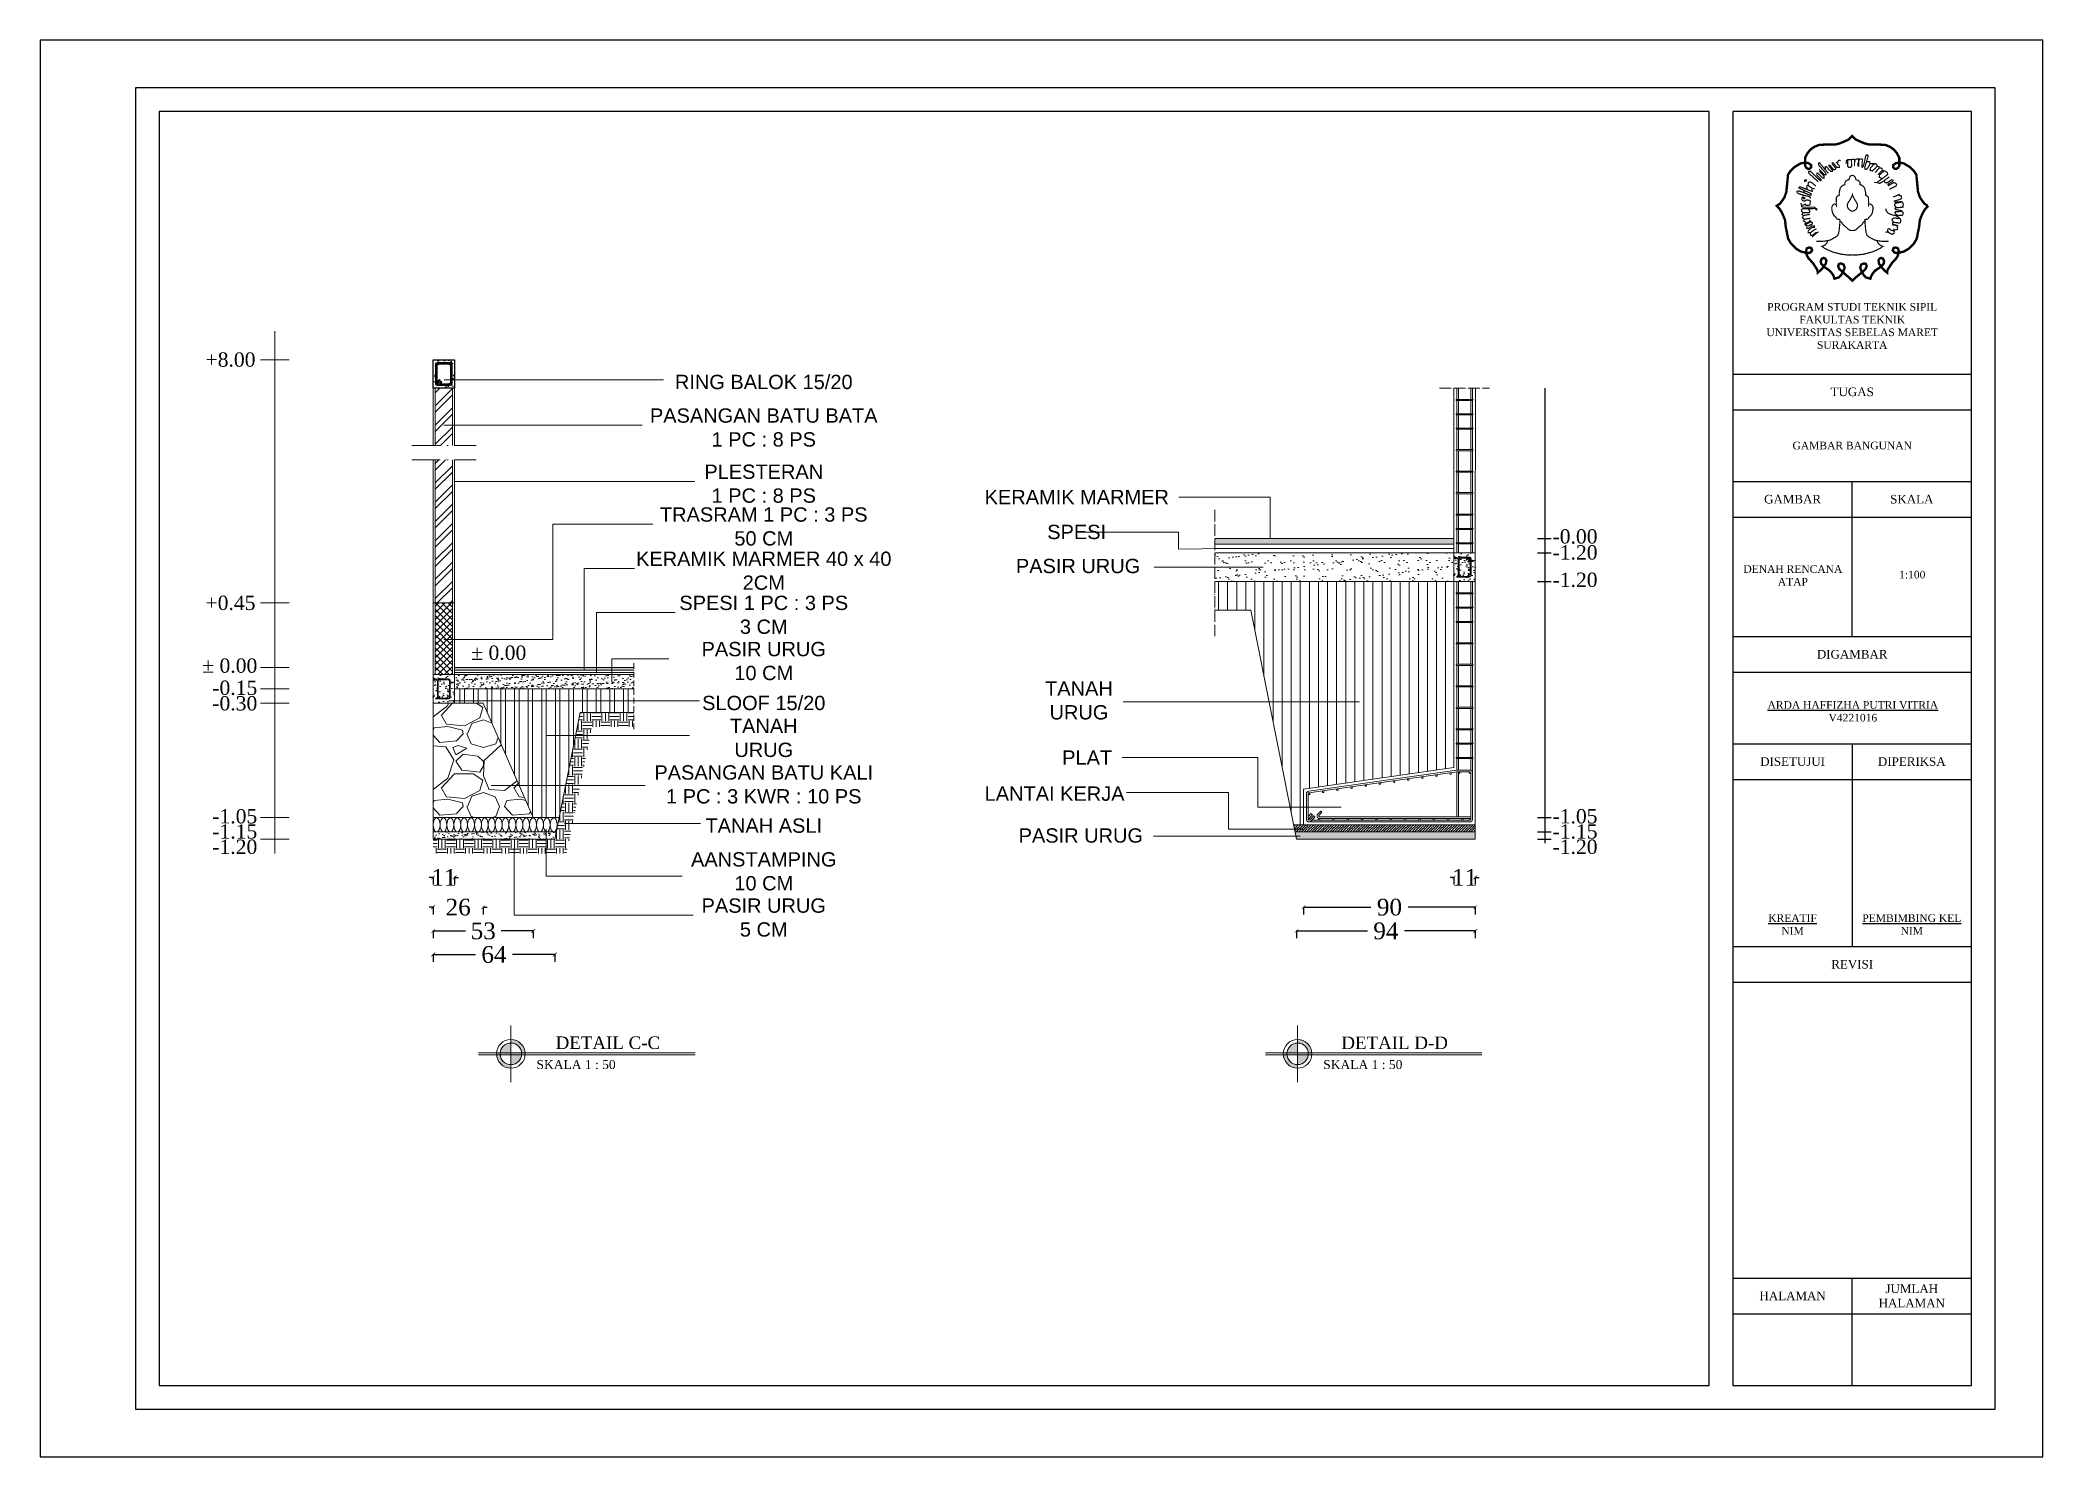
# Model space of a CAD drawing. Header units: millimetres. Extents: x -12161372 to 46643, y -9506984 to 15358.
# Drawn here: x 20677 to 24877, y -5790 to -2820 of the extents above; entities that cross this region are included whole.
import ezdxf

# ---------------------------------------------------------------- set-up
doc = ezdxf.new("R2010")
doc.units = ezdxf.units.MM
doc.linetypes.add('ACAD_ISO04W100', pattern=[30, 24, -3, 0, -3])
doc.linetypes.add('ACAD_ISO10W100', pattern=[18, 12, -3, 0, -3])
for name, color, linetype, lineweight in [('arsiran', 202, 'Continuous', 0), ('dimensi', 50, 'Continuous', 5), ('garis potong', 111, 'ACAD_ISO04W100', 20), ('garis potongan', 3, 'ACAD_ISO10W100', 18), ('hatch', 7, 'Continuous', 5), ('kolom', 150, 'Continuous', 13), ('Normalisasi', 7, 'Continuous', 0), ('pondasi', 7, 'Continuous', 13), ('sloof balok', 190, 'Continuous', 18), ('teks', 255, 'Continuous', 5)]:
    doc.layers.add(name, color=color, linetype=linetype, lineweight=lineweight)
doc.layers.add('PDF_Text', color=7, linetype='Continuous')
doc.layers.add('sloof', color=7, linetype='Continuous')
doc.styles.add('st3', font='arial.ttf', dxfattribs={"height": 10})
doc.styles.get("Standard").update_dxf_attribs({"font": 'arial.ttf'})
doc.styles.add('teks1', font='times.ttf', dxfattribs={"height": 35})
doc.styles.add('teks3', font='times.ttf', dxfattribs={"height": 25})
doc.linetypes.add('BATTING', pattern='A,0.00254,-2.54,[134,ltypeshp.shx,S=2.54,R=0,X=-2.54,Y=0],-5.08,[134,ltypeshp.shx,S=2.54,R=180,X=2.54,Y=0],-2.54', length=10.16254)
doc.dimstyles.new('dimensi1', dxfattribs={"dimtxt": 35, "dimasz": 8, "dimexe": 15, "dimexo": 20, "dimgap": 15, "dimtad": 0, "dimdec": 0, "dimlfac": 0.25, "dimzin": 0, "dimdsep": 46, "dimtxsty": 'teks1', "dimblk": 'ARCHTICK', "dimcen": 0.09, "dimadec": 0, "dimazin": 0, "dimtfac": 1, "dimtdec": 0, "dimtix": 1, "dimtofl": 0, "dimtmove": 0, "dimatfit": 3, "dimldrblk": 'ARCHTICK', "dimfxl": 1, "dimfxlon": 1, "dimtolj": 1, "dimtzin": 0, "dimarcsym": 0})
pattern_1 = [(45, (7793.65, -4488.075), (-20.205576, 20.205576), []), (45, (7807.12, -4488.075), (-20.205576, 20.205576), [])]

msp = doc.modelspace()

# ---------------------------------------------------------------- texts
at = {"attachment_point": 5}
for s, insert, char_height, width in [('{\\fTimes New Roman|b0|i0|c0|p18;PROGRAM STUDI TEKNIK SIPIL\\PFAKULTAS TEKNIK\\PUNIVERSITAS SEBELAS MARET\\PSURAKARTA}', (24477.107, -3419.03), 16, 500), ('{\\fTimes New Roman|b0|i0|c0|p18;TUGAS}', (24477.107, -3557.181), 18, 500), ('{\\fTimes New Roman|b0|i0|c0|p18;GAMBAR BANGUNAN}', (24477.107, -3669.681), 16, 500), ('{\\fTimes New Roman|b0|i0|c0|p18;GAMBAR}', (24352.107, -3782.181), 18, 250), ('{\\fTimes New Roman|b0|i0|c0|p18;SKALA}', (24602.107, -3782.181), 18, 250), ('{\\fTimes New Roman|b0|i0|c0|p18;DENAH RENCANA ATAP}', (24352.707, -3941.83), 16, 250), ('{\\fTimes New Roman|b0|i0|c0|p18;1:100}', (24603.098, -3940.385), 16, 250), ('{\\fTimes New Roman|b0|i0|c0|p18;DIGAMBAR}', (24477.107, -4107.181), 18, 500), ('{\\fTimes New Roman|b0|i0|c0|p18;\\LARDA HAFFIZHA PUTRI VITRIA\\l\\PV4221016}', (24478.505, -4226.912), 16, 500), ('{\\fTimes New Roman|b0|i0|c0|p18;DISETUJUI}', (24352.107, -4332.181), 18, 250), ('{\\fTimes New Roman|b0|i0|c0|p18;DIPERIKSA}', (24602.107, -4332.181), 18, 250), ('{\\fTimes New Roman|b0|i0|c0|p18;\\LKREATIF\\l\\PNIM}', (24352.107, -4673.466), 16, 250), ('{\\fTimes New Roman|b0|i0|c0|p18;\\LPEMBIMBING KEL\\l\\PNIM}', (24602.107, -4673.466), 16, 250), ('{\\fTimes New Roman|b0|i0|c0|p18;REVISI}', (24477.107, -4757.181), 18, 500), ('{\\fTimes New Roman|b0|i0|c0|p18;HALAMAN}', (24352.107, -5452.181), 18, 250), ('{\\fTimes New Roman|b0|i0|c0|p18;JUMLAH\\PHALAMAN}', (24602.107, -5452.181), 18, 250)]:
    msp.add_mtext(s, dxfattribs=dict(at, insert=insert, char_height=char_height, width=width))
at = {"layer": 'dimensi', "char_height": 30, "attachment_point": 5, "style": 'teks3'}
for s, width, insert in [('+8.00', 12.85071, (21076.467, -3489.656)), ('-0.00', 12.85071, (23895.958, -3860.454)), ('-1.20', 12.85071, (23895.958, -3893.926)), ('-1.20', 12.85071, (23895.958, -3951.331)), ('+0.45', 12.85071, (21076.467, -3999.656)), ('%%P 0.00', 165.80119, (21074.967, -4131.231)), ('%%P 0.00', 165.80119, (21639.053, -4104.189)), ('-0.15', 12.85071, (21085.467, -4177.618)), ('-0.30', 30, (21085.467, -4210.228)), ('-1.05', 12.85071, (21085.467, -4447.012)), ('-1.05', 12.85071, (23895.958, -4447.012)), ('-1.15', 12.85071, (21085.467, -4478.869)), ('-1.15', 12.85071, (23895.958, -4478.869)), ('-1.20', 12.85071, (21085.467, -4510.991)), ('-1.20', 12.85071, (23895.958, -4510.991))]:
    msp.add_mtext_dynamic_manual_height_columns(s, width=width, gutter_width=11.25, heights=[0], dxfattribs=dict(at, insert=insert))
at = {"layer": 'hatch', "ltscale": 0.8, "attachment_point": 5}
for s, width, insert, char_height, style in [('DETAIL C-C', 322.5, (21867.851, -4921.632), 26.25, 'teks1'), ('DETAIL D-D', 322.5, (23517.614, -4921.632), 26.25, 'teks1'), ('SKALA 1 : 50', 191.05436, (21801.133, -4967.386), 18.75, 'teks3'), ('SKALA 1 : 50', 191.05436, (23450.895, -4967.386), 18.75, 'teks3')]:
    msp.add_mtext_dynamic_manual_height_columns(s, width=width, gutter_width=93.75, heights=[0], dxfattribs=dict(at, insert=insert, char_height=char_height, style=style))
at = {"layer": 'teks', "char_height": 30, "attachment_point": 5, "style": 'st3'}
for s, width, insert in [('RING BALOK 15/20', 400.62094, (22194.676, -3536.52)), ('PASANGAN BATU BATA\\P1 PC : 8 PS', 500.72983, (22194.676, -3631.929)), ('PLESTERAN\\P1 PC : 8 PS', 375.99793, (22194.676, -3749.699)), ('KERAMIK MARMER ', 620.34443, (22851.075, -3777.551)), ('TRASRAM 1 PC : 3 PS\\P50 CM', 478.91917, (22194.676, -3839.426)), ('SPESI ', 458.24179, (22850.827, -3850.933)), ('KERAMIK MARMER 40 x 40\\P2CM', 620.34443, (22194.676, -3932.185)), ('PASIR URUG ', 283.38378, (22853.804, -3922.345)), ('SPESI 1 PC : 3 PS\\P3 CM', 458.24179, (22194.676, -4024.613)), ('PASIR URUG 10 CM', 283.38378, (22194.676, -4121.512)), ('SLOOF 15/20', 268.69831, (22194.676, -4209.467)), ('TANAH URUG', 82.72068, (22855.635, -4204)), ('TANAH URUG', 82.72068, (22194.676, -4282.692)), ('PLAT', 377.77003, (22872.849, -4323.709)), ('PASANGAN BATU KALI\\P1 PC : 3 KWR : 10 PS', 561.92706, (22194.676, -4380.127)), ('LANTAI KERJA', 377.77003, (22804.552, -4399.509)), ('TANAH ASLI', 316.56921, (22194.676, -4466.591)), ('PASIR URUG', 377.77003, (22859.544, -4487.235)), ('AANSTAMPING\\P10 CM', 459.65219, (22194.676, -4562.301)), ('PASIR URUG\\P5 CM', 377.77003, (22194.676, -4659.2))]:
    msp.add_mtext_dynamic_manual_height_columns(s, width=width, gutter_width=11.25, heights=[0], dxfattribs=dict(at, insert=insert))

# ---------------------------------------------------------------- blocks, each defined once
blk = doc.blocks.new('_ArchTick')
at = {"color": 0, "linetype": 'ByBlock', "const_width": 0.15}
blk.add_lwpolyline([(-0.5, -0.5), (0.5, 0.5)], dxfattribs=at)
blk = doc.blocks.new('*D603')
at = {"layer": 'Defpoints', "color": 0, "transparency": 16777216}
for p in [(21501.4, -4209.7), (21546.4, -4209.7), (21546.4, -4574.8)]:
    blk.add_point(p, dxfattribs=at)
at = {"layer": 'PDF_Text', "color": 0, "lineweight": -2, "transparency": 16777216}
for p, q in [((21501.4, -4574.8), (21493.4, -4574.8)), ((21501.4, -4573.8), (21501.4, -4589.8)), ((21546.4, -4573.8), (21546.4, -4589.8)), ((21546.4, -4574.8), (21554.4, -4574.8))]:
    blk.add_line(p, q, dxfattribs=at)
at = {"layer": 'PDF_Text', "color": 0, "lineweight": -2, "transparency": 16777216, "xscale": 8, "yscale": 8, "zscale": 8}
blk.add_blockref('_ArchTick', (21501.4, -4574.8), dxfattribs=at)
at = {"layer": 'PDF_Text', "color": 0, "lineweight": -2, "transparency": 16777216, "xscale": 8, "yscale": 8, "zscale": 8, "rotation": 180}
blk.add_blockref('_ArchTick', (21546.4, -4574.8), dxfattribs=at)
at = {"layer": 'PDF_Text', "color": 0, "transparency": 16777216, "insert": (21523.9, -4574.8), "char_height": 35, "attachment_point": 5, "style": 'teks1'}
blk.add_mtext('\\A1;11', dxfattribs=at)
blk = doc.blocks.new('*D604')
at = {"layer": 'Defpoints', "color": 0, "transparency": 16777216}
for p in [(21501.4, -4209.7), (21606.4, -4209.7), (21606.4, -4637.4)]:
    blk.add_point(p, dxfattribs=at)
at = {"layer": 'PDF_Text', "color": 0, "lineweight": -2, "transparency": 16777216}
for p, q in [((21501.4, -4637.4), (21493.4, -4637.4)), ((21501.4, -4636.4), (21501.4, -4652.4)), ((21606.4, -4636.4), (21606.4, -4652.4)), ((21606.4, -4637.4), (21614.4, -4637.4))]:
    blk.add_line(p, q, dxfattribs=at)
at = {"layer": 'PDF_Text', "color": 0, "lineweight": -2, "transparency": 16777216, "xscale": 8, "yscale": 8, "zscale": 8}
blk.add_blockref('_ArchTick', (21501.4, -4637.4), dxfattribs=at)
at = {"layer": 'PDF_Text', "color": 0, "lineweight": -2, "transparency": 16777216, "xscale": 8, "yscale": 8, "zscale": 8, "rotation": 180}
blk.add_blockref('_ArchTick', (21606.4, -4637.4), dxfattribs=at)
at = {"layer": 'PDF_Text', "color": 0, "transparency": 16777216, "insert": (21553.9, -4637.4), "char_height": 35, "attachment_point": 5, "style": 'teks1'}
blk.add_mtext('\\A1;26', dxfattribs=at)
blk = doc.blocks.new('*D605')
at = {"layer": 'Defpoints', "color": 0, "transparency": 16777216}
for p in [(21501.4, -4449.7), (21711.4, -4449.7), (21711.4, -4687.2)]:
    blk.add_point(p, dxfattribs=at)
at = {"layer": 'PDF_Text', "color": 0, "lineweight": -2, "transparency": 16777216}
for p, q in [((21501.4, -4686.2), (21501.4, -4702.2)), ((21501.4, -4687.2), (21568.9, -4687.2)), ((21711.4, -4687.2), (21643.8, -4687.2)), ((21711.4, -4686.2), (21711.4, -4702.2))]:
    blk.add_line(p, q, dxfattribs=at)
at = {"layer": 'PDF_Text', "color": 0, "lineweight": -2, "transparency": 16777216, "xscale": 8, "yscale": 8, "zscale": 8, "rotation": 180}
blk.add_blockref('_ArchTick', (21501.4, -4687.2), dxfattribs=at)
at = {"layer": 'PDF_Text', "color": 0, "lineweight": -2, "transparency": 16777216, "xscale": 8, "yscale": 8, "zscale": 8}
blk.add_blockref('_ArchTick', (21711.4, -4687.2), dxfattribs=at)
at = {"layer": 'PDF_Text', "color": 0, "transparency": 16777216, "insert": (21606.4, -4687.2), "char_height": 35, "attachment_point": 5, "style": 'teks1'}
blk.add_mtext('\\A1;53', dxfattribs=at)
blk = doc.blocks.new('*D606')
at = {"layer": 'Defpoints', "color": 0, "transparency": 16777216}
for p in [(21501.4, -4494.7), (21756.4, -4494.7), (21756.4, -4736.6)]:
    blk.add_point(p, dxfattribs=at)
at = {"layer": 'PDF_Text', "color": 0, "lineweight": -2, "transparency": 16777216}
for p, q in [((21501.4, -4735.6), (21501.4, -4751.6)), ((21501.4, -4736.6), (21590, -4736.6)), ((21756.4, -4736.6), (21667.7, -4736.6)), ((21756.4, -4735.6), (21756.4, -4751.6))]:
    blk.add_line(p, q, dxfattribs=at)
at = {"layer": 'PDF_Text', "color": 0, "lineweight": -2, "transparency": 16777216, "xscale": 8, "yscale": 8, "zscale": 8, "rotation": 180}
blk.add_blockref('_ArchTick', (21501.4, -4736.6), dxfattribs=at)
at = {"layer": 'PDF_Text', "color": 0, "lineweight": -2, "transparency": 16777216, "xscale": 8, "yscale": 8, "zscale": 8}
blk.add_blockref('_ArchTick', (21756.4, -4736.6), dxfattribs=at)
at = {"layer": 'PDF_Text', "color": 0, "transparency": 16777216, "insert": (21628.9, -4736.6), "char_height": 35, "attachment_point": 5, "style": 'teks1'}
blk.add_mtext('\\A1;64', dxfattribs=at)
blk = doc.blocks.new('*D600')
at = {"layer": 'Defpoints', "color": 0, "transparency": 16777216}
for p in [(23641.8, -3954.7), (23686.8, -3954.7), (23641.8, -4574.8)]:
    blk.add_point(p, dxfattribs=at)
at = {"layer": 'PDF_Text', "color": 0, "lineweight": -2, "transparency": 16777216}
for p, q in [((23641.8, -4574.8), (23633.8, -4574.8)), ((23641.8, -4573.8), (23641.8, -4589.8)), ((23686.8, -4573.8), (23686.8, -4589.8)), ((23686.8, -4574.8), (23694.8, -4574.8))]:
    blk.add_line(p, q, dxfattribs=at)
at = {"layer": 'PDF_Text', "color": 0, "lineweight": -2, "transparency": 16777216, "xscale": 8, "yscale": 8, "zscale": 8}
blk.add_blockref('_ArchTick', (23641.8, -4574.8), dxfattribs=at)
at = {"layer": 'PDF_Text', "color": 0, "lineweight": -2, "transparency": 16777216, "xscale": 8, "yscale": 8, "zscale": 8, "rotation": 180}
blk.add_blockref('_ArchTick', (23686.8, -4574.8), dxfattribs=at)
at = {"layer": 'PDF_Text', "color": 0, "transparency": 16777216, "insert": (23664.3, -4574.8), "char_height": 35, "attachment_point": 5, "style": 'teks1'}
blk.add_mtext('\\A1;11', dxfattribs=at)
blk = doc.blocks.new('*D601')
at = {"layer": 'Defpoints', "color": 0, "transparency": 16777216}
for p in [(23326.8, -4464.7), (23686.8, -4464.7), (23326.8, -4637.4)]:
    blk.add_point(p, dxfattribs=at)
at = {"layer": 'PDF_Text', "color": 0, "lineweight": -2, "transparency": 16777216}
for p, q in [((23326.8, -4636.4), (23326.8, -4652.4)), ((23326.8, -4637.4), (23467.9, -4637.4)), ((23686.8, -4637.4), (23545.7, -4637.4)), ((23686.8, -4636.4), (23686.8, -4652.4))]:
    blk.add_line(p, q, dxfattribs=at)
at = {"layer": 'PDF_Text', "color": 0, "lineweight": -2, "transparency": 16777216, "xscale": 8, "yscale": 8, "zscale": 8, "rotation": 180}
blk.add_blockref('_ArchTick', (23326.8, -4637.4), dxfattribs=at)
at = {"layer": 'PDF_Text', "color": 0, "lineweight": -2, "transparency": 16777216, "xscale": 8, "yscale": 8, "zscale": 8}
blk.add_blockref('_ArchTick', (23686.8, -4637.4), dxfattribs=at)
at = {"layer": 'PDF_Text', "color": 0, "transparency": 16777216, "insert": (23506.8, -4637.4), "char_height": 35, "attachment_point": 5, "style": 'teks1'}
blk.add_mtext('\\A1;90', dxfattribs=at)
blk = doc.blocks.new('*D602')
at = {"layer": 'Defpoints', "color": 0, "transparency": 16777216}
for p in [(23311.8, -4494.7), (23686.8, -4494.7), (23311.8, -4687.2)]:
    blk.add_point(p, dxfattribs=at)
at = {"layer": 'PDF_Text', "color": 0, "lineweight": -2, "transparency": 16777216}
for p, q in [((23311.8, -4686.2), (23311.8, -4702.2)), ((23311.8, -4687.2), (23460.4, -4687.2)), ((23686.8, -4687.2), (23538.2, -4687.2)), ((23686.8, -4686.2), (23686.8, -4702.2))]:
    blk.add_line(p, q, dxfattribs=at)
at = {"layer": 'PDF_Text', "color": 0, "lineweight": -2, "transparency": 16777216, "xscale": 8, "yscale": 8, "zscale": 8, "rotation": 180}
blk.add_blockref('_ArchTick', (23311.8, -4687.2), dxfattribs=at)
at = {"layer": 'PDF_Text', "color": 0, "lineweight": -2, "transparency": 16777216, "xscale": 8, "yscale": 8, "zscale": 8}
blk.add_blockref('_ArchTick', (23686.8, -4687.2), dxfattribs=at)
at = {"layer": 'PDF_Text', "color": 0, "transparency": 16777216, "insert": (23499.3, -4687.2), "char_height": 35, "attachment_point": 5, "style": 'teks1'}
blk.add_mtext('\\A1;94', dxfattribs=at)

# ---------------------------------------------------------------- dimensions: what is measured, and where the dimension line sits
at = {"layer": 'PDF_Text'}
for base, p1, p2, picture, middle in [((23641.796, -4574.758), (23686.796, -3954.656), (23641.796, -3954.656), '*D600', (23664.296, -4574.758)), ((23326.796, -4637.352), (23686.796, -4464.656), (23326.796, -4464.656), '*D601', (23506.796, -4637.352)), ((23311.796, -4687.242), (23686.796, -4494.656), (23311.796, -4494.656), '*D602', (23499.296, -4687.242))]:
    dim = msp.add_linear_dim(base=base, p1=p1, p2=p2, angle=180, dimstyle='dimensi1', dxfattribs=at)
    dim.commit()
    dim.dimension.update_dxf_attribs({"geometry": picture, "text_midpoint": middle})
for base, p1, p2, picture, middle in [((21546.366, -4574.758), (21501.366, -4209.656), (21546.366, -4209.656), '*D603', (21523.866, -4574.758)), ((21606.366, -4637.352), (21501.366, -4209.656), (21606.366, -4209.656), '*D604', (21553.866, -4637.352)), ((21711.366150595, -4687.242107198), (21501.366150595, -4449.656419507), (21711.366150595, -4449.656419507), '*D605', (21606.366150595, -4687.242107198)), ((21756.366, -4736.587), (21501.366, -4494.656), (21756.366, -4494.656), '*D606', (21628.866, -4736.587))]:
    dim = msp.add_linear_dim(base=base, p1=p1, p2=p2, dimstyle='dimensi1', dxfattribs=at)
    dim.commit()
    dim.dimension.update_dxf_attribs({"geometry": picture, "text_midpoint": middle})

# ---------------------------------------------------------------- hatches: boundary and pattern name
at = {"layer": 'arsiran'}
h = msp.add_hatch(dxfattribs=at)
h.set_pattern_fill('ANSI32', color=256, scale=3)
h.set_pattern_definition(pattern_1)
h.paths.add_polyline_path([(21505.866, -3549.656), (21541.866, -3549.656), (21541.866, -3669.656), (21505.866, -3669.656)])
h = msp.add_hatch(dxfattribs=at)
h.set_pattern_fill('ANSI32', color=256, scale=3)
h.set_pattern_definition(pattern_1)
h.paths.add_polyline_path([(21505.866, -3999.656), (21541.866, -3999.656), (21541.866, -3699.656), (21505.866, -3699.656)])
h = msp.add_hatch(dxfattribs=at)
h.set_pattern_fill('AR-SAND', color=256, scale=0.6)
h.set_pattern_definition([(37.5, (-3773.639, -4571.493), (-0.960019, 29.364794), [0, -23.1648, 0, -25.908, 0, -24.765]), (7.5, (-3773.64, -4571.493), (26.971397, 43.009506), [0, -12.4968, 0, -20.8788, 0, -8.001]), (327.5, (-3792.384, -4571.493), (47.459542, 0.08623), [0, -7.62, 0, -27.432, 0, -35.814]), (317.5, (-3792.384, -4571.493), (45.81339, 13.37576), [0, -3.81, 0, -17.9832, 0, -20.574])])
h.paths.add_polyline_path([(23140.796, -3894.656), (23140.796, -3954.656), (23641.796, -3954.656), (23641.796, -3894.656)])
h = msp.add_hatch(dxfattribs=at)
h.set_pattern_fill('AR-CONC', color=256, scale=0.135)
h.set_pattern_definition([(50, (4461.118, -14177.44), (24.59493, -2.151777), [2.57175, -28.28925]), (355, (4461.118, -14177.44), (-4.757862, 25.792674), [2.0574, -22.63148]), (100.45144, (4463.168, -14177.618), (19.837068, 23.640897), [2.18565, -24.042183]), (46.1842, (4461.118, -14170.58), (36.59567, -5.675714), [3.857625, -42.433875]), (96.63556, (4464.168, -14171.054), (32.04956, 33.402527), [3.27848, -36.06331]), (351.18415, (4461.12, -14170.58), (32.04956, 33.40253), [3.086096, -33.947064]), (21, (4464.547, -14172.296), (20.467943, -13.805802), [2.57175, -28.28925]), (326, (4464.547, -14172.296), (8.343274, 24.865375), [2.0574, -22.6314]), (71.45144, (4466.253, -14173.446), (28.811217, 11.059574), [2.18565, -24.042142]), (37.5, (4461.118, -14177.439), (0.4169614, 11.4149302), [0, -22.35708, 0, -22.9743, 0, -22.717125]), (7.5, (4461.118, -14177.439), (9.0206544, 13.5243776), [0, -13.09878, 0, -21.84273, 0, -8.658225]), (327.5, (4453.472, -14177.439), (18.3047303, -0.7733804), [0, -8.5725, 0, -26.7462, 0, -35.49015]), (317.5, (4450.043, -14177.439), (19.99744, 3.432576), [0, -11.14425, 0, -17.76222, 0, -25.20315])])
h.paths.add_polyline_path([(23686.796, -3894.656), (23641.796, -3894.656), (23641.796, -3954.656), (23686.796, -3954.656)])
h = msp.add_hatch(dxfattribs=at)
h.set_pattern_fill('ANSI31', color=256, scale=6, angle=45)
h.set_pattern_definition([(90, (2402.867, -419.42), (-19.05, 0), [])])
h.paths.add_polyline_path([(23641.796, -3954.656), (23140.796, -3954.656), (23140.796, -4014.656), (23215.796, -4014.656), (23305.796, -4464.656), (23326.796, -4464.656), (23326.796, -4389.656), (23641.796, -4344.656)])
h = msp.add_hatch(dxfattribs=at)
h.set_pattern_fill('ANSI37', color=256, scale=3)
h.set_pattern_definition([(45, (-9808.894, 5412.629), (-6.735192, 6.735192), []), (135, (-9808.894, 5412.629), (-6.735192, -6.735192), [])])
h.paths.add_polyline_path([(21541.866, -3999.656), (21505.866, -3999.656), (21505.866, -4149.656), (21541.866, -4149.656)])
h = msp.add_hatch(dxfattribs=at)
h.set_pattern_fill('AR-CONC', color=256, scale=0.135)
h.set_pattern_definition([(50, (2320.688, -14432.44), (24.59493, -2.151777), [2.57175, -28.28925]), (355, (2320.688, -14432.44), (-4.757862, 25.792674), [2.0574, -22.63148]), (100.45144, (2322.738, -14432.618), (19.837068, 23.640897), [2.18565, -24.042183]), (46.1842, (2320.688, -14425.58), (36.59567, -5.675714), [3.857625, -42.433875]), (96.63556, (2323.738, -14426.054), (32.04956, 33.402527), [3.27848, -36.06331]), (351.18415, (2320.688, -14425.58), (32.04956, 33.40253), [3.086096, -33.947064]), (21, (2324.117, -14427.296), (20.467943, -13.805802), [2.57175, -28.28925]), (326, (2324.117, -14427.296), (8.343274, 24.865375), [2.0574, -22.6314]), (71.45144, (2325.823, -14428.446), (28.811217, 11.059574), [2.18565, -24.042142]), (37.5, (2320.688, -14432.439), (0.4169614, 11.4149302), [0, -22.35708, 0, -22.9743, 0, -22.717125]), (7.5, (2320.688, -14432.439), (9.0206544, 13.5243776), [0, -13.09878, 0, -21.84273, 0, -8.658225]), (327.5, (2313.041, -14432.439), (18.3047303, -0.7733804), [0, -8.5725, 0, -26.7462, 0, -35.49015]), (317.5, (2309.612, -14432.439), (19.99744, 3.432576), [0, -11.14425, 0, -17.76222, 0, -25.20315])])
h.paths.add_polyline_path([(21546.366, -4149.656), (21501.366, -4149.656), (21501.366, -4209.656), (21546.366, -4209.656)])
h = msp.add_hatch(color=0, dxfattribs=at)
h.dxf.hatch_style = 1
h.paths.add_polyline_path([(21922.448, -4134.656), (21546.366, -4134.656), (21546.366, -4140.656), (21922.448, -4140.656)])
h = msp.add_hatch(dxfattribs=at)
h.set_pattern_fill('AR-SAND', color=256, scale=0.3, angle=45)
h.set_pattern_definition([(82.5, (-32859.366, -28590.335), (-10.7214405, 10.0426047), [0, -11.5824, 0, -12.954, 0, -12.3825]), (52.5, (-32859.366, -28590.335), (-5.670328, 24.7419855), [0, -6.2484, 0, -10.4394, 0, -4.0005]), (12.5, (-32865.993, -28596.962), (16.7489948, 16.8099694), [0, -3.81, 0, -13.716, 0, -17.907]), (2.5, (-32865.993, -28596.962), (11.468433, 20.9265234), [0, -1.905, 0, -8.9916, 0, -10.287])])
h.paths.add_polyline_path([(21922.448, -4179.656), (21922.448, -4149.656), (21546.366, -4149.656), (21546.366, -4179.656)])
h = msp.add_hatch(dxfattribs=at)
h.set_pattern_fill('ANSI32', color=256, scale=3, angle=45)
h.set_pattern_definition([(90, (-27848.51, -28590.335), (-28.575, 0), []), (90, (-27838.986, -28580.81), (-28.575, 0), [])])
h.paths.add_polyline_path([(21809.46, -4229.185), (21922.448, -4229.185), (21922.448, -4179.656), (21546.366, -4179.656), (21546.366, -4209.656), (21606.366, -4209.656), (21711.366, -4449.656), (21765.366, -4449.656)])
h = msp.add_hatch(dxfattribs=at)
h.set_pattern_fill('GRAVEL', color=256, scale=6)
h.set_pattern_definition([(228.01279, (2665.68, -14333.059), (-1219.2, -1371.6), [20.5033, -2029.829]), (184.96974, (2651.9635, -14348.299), (1828.7999993, 152.4000087), [35.1843, -3483.2429]), (132.510447, (2616.9115, -14351.347), (1524.0000006, -1676.3999994), [24.8089, -2456.0834]), (267.27369, (2557.4755, -14389.447), (152.4000003, 3048), [32.0403, -3171.9862]), (292.833654, (2555.9515, -14421.451), (-762, 1828.8), [31.418, -3110.3885]), (357.27369, (2568.1435, -14450.407), (-3048, 152.4000003), [32.0403, -3171.9862]), (37.69424, (2600.1475, -14451.931), (-1981.1999999, -1524.0000001), [42.3716, -4194.7869]), (72.255328, (2633.6755, -14426.023), (1066.8000003, 3352.7999999), [40.0032, -3960.3154]), (121.429566, (2645.8675, -14387.923), (-1219.2000002, 1981.2), [32.1488, -3182.7327]), (175.23636, (2629.103, -14360.491), (1676.4, -152.4), [36.7028, -1798.4362]), (222.397438, (2592.5275, -14357.443), (-1828.7999999, -1676.4000001), [47.4647, -4699.00635]), (138.814075, (2708.351, -14390.971), (-1066.8, 914.4), [16.2003, -1603.8339]), (171.469234, (2696.1595, -14380.303), (1981.2, -304.7999997), [30.8209, -3051.2783]), (225, (2665.68, -14375.73), (-2e-14, -152.4), [21.5526, -193.9736]), (203.19859, (2655.011, -14357.443), (762, 304.8), [11.6065, -1149.0373]), (291.80141, (2644.343, -14362.015), (-152.4, 457.2), [16.4139, -804.2852]), (30.96376, (2650.44, -14377.255), (457.2, 304.8), [26.6592, -861.9779]), (161.56505, (2673.3, -14363.54), (304.8, -152.4), [19.2772, -462.6539]), (16.38954, (2555.9515, -14362.015), (1524, 457.2), [27.0053, -2673.5296]), (70.346176, (2581.859, -14354.395), (-609.6, -1676.4), [22.6559, -2242.9329]), (293.19859, (2673.3, -14333.06), (-304.8, 762), [23.2128, -1137.431]), (343.61046, (2682.4435, -14354.395), (-1524, 457.2), [27.0053, -2673.5296]), (339.443955, (2555.951, -14456.503), (-762, 304.8), [26.0421, -1276.0641]), (294.77514, (2580.335, -14465.647), (-762.000001, 1676.3999996), [21.8203, -2160.2156]), (66.80141, (2674.823, -14485.46), (304.8, 762), [23.2128, -1137.431]), (17.354025, (2683.9675, -14464.123), (-1981.2, -609.6), [25.547, -2529.1426]), (69.443955, (2600.147, -14485.46), (-304.8, -762), [13.0211, -1289.0851]), (101.30993, (2665.68, -14485.46), (-152.4, 609.6), [7.7709, -769.3197]), (165.96376, (2664.155, -14477.84), (457.2, -152.4), [31.418, -596.9433]), (186.009006, (2633.6755, -14470.219), (1524, 152.4), [29.116, -2882.4819]), (303.69007, (2650.44, -14390.97), (-152.4, 304.8), [21.9794, -527.5066]), (353.157227, (2662.6315, -14409.259), (2590.8, -304.7999999), [38.3734, -3798.9605]), (60.945396, (2700.731, -14413.831), (-609.6, -1066.8), [15.6905, -1553.3635]), (90, (2708.35, -14400.12), (-152.4, 152.4), [9.144, -143.256]), (120.25644, (2630.627, -14465.647), (609.6, -1066.8), [21.172, -2096.0364]), (48.01279, (2619.96, -14447.359), (1219.2, 1371.6), [41.0066, -2009.3257]), (0, (2647.39, -14416.88), (152.4, 152.4), [39.624, -112.776]), (325.304846, (2687.0155, -14416.879), (1524.0000006, -1066.799999), [24.0966, -2385.559]), (254.0546, (2706.827, -14430.595), (-152.4, -609.6), [22.1897, -1087.299]), (207.645975, (2700.7315, -14451.931), (-2895.6000001, -1523.9999998), [36.1287, -3576.7479]), (175.42608, (2668.7275, -14468.695), (-1981.2, 152.4), [38.2218, -3783.9508])])
h.paths.add_polyline_path([(21501.366, -4209.656), (21546.366, -4209.656), (21606.366, -4209.656), (21711.366, -4449.656), (21501.366, -4449.656)])
h = msp.add_hatch(dxfattribs=at)
h.set_pattern_fill('EARTH', color=256, scale=3)
h.set_pattern_definition([(0, (-27848.511, -28590.335), (19.05, 19.05), [19.05, -19.05]), (0, (-27848.511, -28583.191), (19.05, 19.05), [19.05, -19.05]), (0, (-27848.511, -28576.047), (19.05, 19.05), [19.05, -19.05]), (90, (-27846.13, -28573.666), (-19.05, 19.05), [19.05, -19.05]), (90, (-27838.986, -28573.666), (-19.05, 19.05), [19.05, -19.05]), (90, (-27831.842, -28573.666), (-19.05, 19.05), [19.05, -19.05])])
h.paths.add_polyline_path([(21922.448, -4229.185), (21809.46, -4229.185), (21756.366, -4494.656), (21501.366, -4494.656), (21501.366, -4524.656), (21780.96, -4524.656), (21834.055, -4259.185), (21922.448, -4259.185)])
h = msp.add_hatch(dxfattribs=at)
h.set_pattern_fill('AR-SAND', color=256, scale=0.3)
h.set_pattern_definition([(37.5, (2555.951, -14485.459), (-0.4800094, 14.682397), [0, -11.5824, 0, -12.954, 0, -12.3825]), (7.5, (2555.951, -14485.46), (13.485698, 21.504753), [0, -6.2484, 0, -10.4394, 0, -4.0005]), (327.5, (2546.579, -14485.459), (23.729771, 0.0431155), [0, -3.81, 0, -13.716, 0, -17.907]), (317.5, (2546.579, -14485.46), (22.906694, 6.68788), [0, -1.905, 0, -8.9916, 0, -10.287])])
h.paths.add_polyline_path([(21756.366, -4494.656), (21759.366, -4479.656), (21501.366, -4479.656), (21501.366, -4494.656)])
h = msp.add_hatch(dxfattribs=at)
h.set_pattern_fill('ANSI35', color=256, scale=1.2)
h.set_pattern_definition([(45, (2402.867, -419.4196), (-5.3881537, 5.3881537), []), (45, (2408.2554, -419.4196), (-5.3881537, 5.3881537), [9.525, -1.905, 0, -1.905])])
h.paths.add_polyline_path([(23305.796, -4464.656), (23308.796, -4479.656), (23686.796, -4479.656), (23686.796, -4464.656)])
h = msp.add_hatch(dxfattribs=at)
h.set_pattern_fill('AR-SAND', color=256, scale=0.15)
h.set_pattern_definition([(37.5, (2402.867, -419.4196), (-0.2400047, 7.3411986), [0, -5.7912, 0, -6.477, 0, -6.19125]), (7.5, (2402.867, -419.42), (6.7428492, 10.7523765), [0, -3.1242, 0, -5.2197, 0, -2.00025]), (327.5, (2398.181, -419.4196), (11.8648856, 0.0215578), [0, -1.905, 0, -6.858, 0, -8.9535]), (317.5, (2398.181, -419.42), (11.453347, 3.34394), [0, -0.9525, 0, -4.4958, 0, -5.1435])])
h.paths.add_polyline_path([(23686.796, -4494.656), (23686.796, -4479.656), (23308.796, -4479.656), (23311.796, -4494.656)])
at = {"layer": 'hatch'}
h = msp.add_hatch(dxfattribs=at)
h.set_pattern_fill('AR-CONC', color=256, scale=0.15)
h.set_pattern_definition([(50, (8124.48, -3364.924), (27.3277, -2.390863), [2.8575, -31.4325]), (355, (8124.48, -3364.924), (-5.286513, 28.658527), [2.286, -25.14609]), (100.45144, (8126.758, -3365.124), (22.041187, 26.267663), [2.4285, -26.713537]), (46.1842, (8124.48, -3357.304), (40.66186, -6.30635), [4.28625, -47.14875]), (96.63556, (8127.87, -3357.83), (35.61062, 37.11392), [3.64275, -40.07034]), (351.18415, (8124.48, -3357.304), (35.61062, 37.11392), [3.429, -37.71896]), (21, (8128.29, -3359.21), (22.74216, -15.33978), [2.8575, -31.4325]), (326, (8128.29, -3359.21), (9.270304, 27.628195), [2.286, -25.146]), (71.45144, (8130.186, -3360.488), (32.012463, 12.288415), [2.4285, -26.71349]), (37.5, (8124.481, -3364.924), (0.4632905, 12.683256), [0, -24.8412, 0, -25.527, 0, -25.24125]), (7.5, (8124.481, -3364.924), (10.02295, 15.027086), [0, -14.5542, 0, -24.2697, 0, -9.62025]), (327.5, (8115.985, -3364.924), (20.338589, -0.8593116), [0, -9.525, 0, -29.718, 0, -39.4335]), (317.5, (8112.175, -3364.924), (22.219377, 3.813974), [0, -12.3825, 0, -19.7358, 0, -28.0035])])
h.paths.add_polyline_path([(21501.366, -3549.656), (21546.366, -3549.656), (21546.366, -3489.656), (21501.366, -3489.656)])
h.paths.add_polyline_path([(21510.366, -3495.656, 0.41421356), (21507.366, -3498.656), (21507.366, -3540.656, 0.41421356), (21510.366, -3543.656), (21537.366, -3543.656, 0.41421356), (21540.366, -3540.656), (21540.366, -3498.656, 0.41421356), (21537.366, -3495.656)], flags=16)
h = msp.add_hatch(color=256, dxfattribs=at)
h.dxf.hatch_style = 1
h.paths.add_polyline_path([(23140.796, -3864.656), (23140.796, -3876.656), (23641.796, -3876.656), (23641.796, -3864.656)])
at = {"layer": 'hatch', "ltscale": 0.8}
h = msp.add_hatch(color=256, dxfattribs=at)
h.dxf.hatch_style = 1
h.paths.add_polyline_path([(21664.354, -4922.197, 0.38998328), (21641.932, -4942.822), (21664.354, -4942.822)])
h.paths.add_polyline_path([(21664.354, -4946.572), (21664.354, -4942.822), (21641.932, -4942.822, 0.02086055), (21641.854, -4944.697, 0.02086055), (21641.932, -4946.572)])
h.paths.add_polyline_path([(21664.354, -4942.822), (21664.354, -4946.572), (21686.775, -4946.572, 0.02086055), (21686.854, -4944.697, 0.02086055), (21686.775, -4942.822)])
h.paths.add_polyline_path([(21664.354, -4946.572), (21664.354, -4967.197, 0.38998328), (21686.775, -4946.572)])
h.paths.add_polyline_path([(21664.354, -4914.697), (21664.354, -4922.197, -0.38998328), (21686.775, -4942.822), (21694.295, -4942.822, 0.39601219)])
h.paths.add_polyline_path([(21694.295, -4946.572, 0.01563646), (21694.354, -4944.697, 0.01563646), (21694.295, -4942.822), (21686.775, -4942.822, -0.02086055), (21686.854, -4944.697, -0.02086055), (21686.775, -4946.572)])
h.paths.add_polyline_path([(21641.932, -4946.572), (21634.412, -4946.572, 0.39601219), (21664.354, -4974.697), (21664.354, -4967.197, -0.38998328)])
h.paths.add_polyline_path([(21634.412, -4942.822, 0.01563646), (21634.354, -4944.697, 0.01563646), (21634.412, -4946.572), (21641.932, -4946.572, -0.02086055), (21641.854, -4944.697, -0.02086055), (21641.932, -4942.822)])
h = msp.add_hatch(color=256, dxfattribs=at)
h.dxf.hatch_style = 1
h.paths.add_polyline_path([(23314.116, -4922.197, 0.38998328), (23291.694, -4942.822), (23314.116, -4942.822)])
h.paths.add_polyline_path([(23314.116, -4946.572), (23314.116, -4942.822), (23291.694, -4942.822, 0.02086055), (23291.616, -4944.697, 0.02086055), (23291.694, -4946.572)])
h.paths.add_polyline_path([(23314.116, -4942.822), (23314.116, -4946.572), (23336.538, -4946.572, 0.02086055), (23336.616, -4944.697, 0.02086055), (23336.538, -4942.822)])
h.paths.add_polyline_path([(23314.116, -4946.572), (23314.116, -4967.197, 0.38998328), (23336.538, -4946.572)])
h.paths.add_polyline_path([(23314.116, -4914.697), (23314.116, -4922.197, -0.38998328), (23336.538, -4942.822), (23344.057, -4942.822, 0.39601219)])
h.paths.add_polyline_path([(23344.057, -4946.572, 0.01563646), (23344.116, -4944.697, 0.01563646), (23344.057, -4942.822), (23336.538, -4942.822, -0.02086055), (23336.616, -4944.697, -0.02086055), (23336.538, -4946.572)])
h.paths.add_polyline_path([(23291.694, -4946.572), (23284.175, -4946.572, 0.39601219), (23314.116, -4974.697), (23314.116, -4967.197, -0.38998328)])
h.paths.add_polyline_path([(23284.175, -4942.822, 0.01563646), (23284.116, -4944.697, 0.01563646), (23284.175, -4946.572), (23291.694, -4946.572, -0.02086055), (23291.616, -4944.697, -0.02086055), (23291.694, -4942.822)])

# ---------------------------------------------------------------- linework, layer by layer
for p, q in [((24227.107, -3519.681), (24727.107, -3519.681)), ((23833.116, -4503.422), (23833.116, -3549.307)), ((24227.107, -3594.681), (24727.107, -3594.681)), ((24227.107, -3744.681), (24727.107, -3744.681)), ((24477.107, -4069.681), (24477.107, -3744.681)), ((24227.107, -3819.681), (24727.107, -3819.681)), ((23817.035, -3864.656), (23846.127, -3864.656)), ((23817.035, -3894.656), (23846.127, -3894.656)), ((23817.035, -3954.656), (23846.127, -3954.656)), ((24227.107, -4069.681), (24727.107, -4069.681)), ((24227.107, -4144.681), (24727.107, -4144.681)), ((24227.107, -4294.681), (24727.107, -4294.681)), ((24477.107, -4294.681), (24477.107, -4719.681)), ((24227.107, -4369.681), (24727.107, -4369.681)), ((23817.035, -4449.656), (23846.127, -4449.656)), ((23817.035, -4479.656), (23846.127, -4479.656)), ((23817.035, -4494.656), (23846.127, -4494.656)), ((24227.107, -4719.681), (24727.107, -4719.681)), ((24227.107, -4794.681), (24727.107, -4794.681)), ((24227.107, -5414.681), (24727.107, -5414.681)), ((24477.107, -5639.681), (24477.107, -5414.681)), ((24227.107, -5489.681), (24727.107, -5489.681))]:
    msp.add_line(p, q)
for points in [[(20677.107, -5789.681), (24877.107, -5789.681), (24877.107, -2819.681), (20677.107, -2819.681)], [(20877.107, -5689.681), (24777.107, -5689.681), (24777.107, -2919.681), (20877.107, -2919.681)], [(20927.107, -5639.681), (24177.107, -5639.681), (24177.107, -2969.681), (20927.107, -2969.681)], [(24227.107, -5639.681), (24727.107, -5639.681), (24727.107, -2969.681), (24227.107, -2969.681)]]:
    msp.add_lwpolyline(points, close=True)
at = {"color": 0, "lineweight": -3}
for points, const_width in [([(24636.501, -3167.236), (24630.205, -3173.697), (24625.559, -3181.175), (24621.43, -3190.457), (24618.864, -3197.377), (24617.516, -3211.096), (24614.807, -3223.93), (24612.496, -3235.788), (24606.72, -3245.886), (24595.63, -3257.108), (24585.774, -3262.852), (24577.547, -3264.921), (24570.262, -3266.134), (24565.545, -3264.903), (24561.998, -3260.603), (24563.974, -3255.398), (24568.44, -3254.408), (24573.297, -3256.43), (24574.713, -3261.686), (24573.488, -3270.244), (24569.845, -3276.916), (24564.786, -3282.374), (24560.334, -3287.227), (24557.096, -3292.281), (24554.263, -3296.729), (24551.633, -3300.772), (24550.216, -3305.625), (24550.216, -3307.04), (24544.752, -3302.592), (24540.3, -3297.74), (24537.872, -3294.101), (24533.42, -3288.44), (24532.206, -3281.363), (24534.837, -3277.522), (24538.075, -3276.309), (24541.919, -3278.129), (24543.943, -3282.172), (24543.336, -3288.035), (24540.908, -3290.664), (24537.872, -3293.898), (24534.432, -3296.931), (24527.349, -3301.379), (24522.493, -3306.029), (24518.243, -3311.892), (24516.559, -3315.948), (24515.264, -3319.829), (24506.198, -3317.241), (24501.666, -3312.713), (24499.075, -3308.831), (24496.809, -3304.626), (24493.855, -3296.56), (24495.971, -3290.217), (24501.317, -3287.992), (24505.884, -3288.882), (24507.554, -3293.889), (24505.104, -3299.564), (24499.535, -3304.794), (24493.966, -3309.579), (24488.843, -3313.808), (24483.942, -3317.925), (24477.594, -3324.156), (24471.245, -3317.925), (24466.345, -3313.808), (24461.221, -3309.579), (24455.653, -3304.794), (24450.084, -3299.564), (24447.633, -3293.889), (24449.304, -3288.882), (24453.871, -3287.992), (24459.217, -3290.217), (24461.333, -3296.56), (24458.379, -3304.626), (24456.112, -3308.831), (24453.522, -3312.713), (24448.989, -3317.241), (24439.924, -3319.829), (24438.628, -3315.948), (24436.945, -3311.892), (24432.695, -3306.029), (24427.838, -3301.379), (24420.756, -3296.931), (24417.316, -3293.898), (24414.28, -3290.664), (24411.852, -3288.035), (24411.245, -3282.172), (24413.268, -3278.129), (24417.113, -3276.309), (24420.351, -3277.522), (24422.982, -3281.363), (24421.768, -3288.44), (24417.316, -3294.101), (24414.887, -3297.74), (24410.435, -3302.592), (24404.972, -3307.04), (24404.972, -3305.625), (24403.555, -3300.772), (24400.924, -3296.729), (24398.091, -3292.281), (24394.854, -3287.227), (24390.402, -3282.374), (24385.343, -3276.916), (24381.7, -3270.244), (24380.474, -3261.686), (24381.891, -3256.43), (24386.747, -3254.408), (24391.213, -3255.398), (24393.19, -3260.603), (24389.642, -3264.903), (24384.926, -3266.134), (24377.641, -3264.921), (24369.414, -3262.852), (24359.557, -3257.108), (24348.467, -3245.886), (24342.692, -3235.788), (24340.381, -3223.93), (24337.672, -3211.096), (24336.323, -3197.377), (24333.758, -3190.457), (24329.629, -3181.175), (24324.983, -3173.697), (24318.686, -3167.236), (24325.863, -3162.456), (24334.834, -3149.908), (24339.071, -3137.874), (24342.607, -3101.66), (24348.206, -3093.416), (24356.752, -3085.467), (24369.129, -3078.106), (24378.677, -3076.576), (24385.744, -3077.781), (24391.262, -3081.843), (24391.262, -3086.34), (24388.212, -3089.242), (24384.299, -3089.686), (24380.506, -3086.97), (24378.288, -3082.824), (24378.288, -3079.083), (24378.288, -3066.409), (24383.876, -3056.014), (24389.958, -3048.865), (24397.972, -3043.289), (24407.703, -3039.429), (24419.735, -3038.79), (24432.007, -3038.79), (24441.532, -3038.79), (24451.607, -3036.045), (24462.047, -3031.653), (24470.146, -3027.943), (24477.107, -3020.623), (24484.067, -3027.943), (24492.166, -3031.653), (24502.607, -3036.045), (24512.681, -3038.79), (24522.206, -3038.79), (24534.479, -3038.79), (24546.511, -3039.429), (24556.242, -3043.289), (24564.255, -3048.865), (24570.337, -3056.014), (24575.925, -3066.409), (24575.925, -3079.083), (24575.925, -3082.824), (24573.707, -3086.97), (24569.915, -3089.686), (24566.001, -3089.242), (24562.951, -3086.34), (24562.951, -3081.843), (24568.469, -3077.781), (24575.536, -3076.576), (24585.084, -3078.106), (24597.461, -3085.467), (24606.007, -3093.416), (24611.606, -3101.66), (24615.143, -3137.874), (24619.379, -3149.908), (24628.35, -3162.456), (24635.527, -3167.236)], 5), ([(24482.002, -3077.076), (24482.545, -3072.678), (24483.329, -3071.711), (24485.22, -3069.776), (24486.326, -3069.039), (24490.707, -3068.901), (24490.548, -3083.406), (24489.604, -3083.996), (24489.013, -3082.227), (24489.368, -3078.099), (24491.39, -3071.842), (24492.321, -3069.518), (24495.933, -3068.653), (24498.2, -3069.219), (24498.955, -3070.729), (24498.2, -3074.88), (24497.633, -3084.692), (24498.2, -3086.39), (24500.088, -3085.069), (24501.788, -3079.597), (24502.732, -3075.824), (24504.055, -3068.464), (24505.377, -3062.992), (24506.699, -3060.539), (24509.532, -3060.539), (24510.287, -3062.238), (24509.909, -3065.823), (24503.866, -3084.692), (24503.299, -3087.523), (24504.055, -3089.787), (24505.754, -3090.919), (24507.643, -3090.164), (24510.665, -3086.579), (24513.12, -3082.05), (24514.442, -3077.522), (24513.876, -3074.691), (24511.609, -3074.314), (24508.776, -3074.691), (24506.699, -3074.88)], 2.5), ([(24405.995, -3116.843), (24386.247, -3098.855), (24385.828, -3095.787), (24386.177, -3094.951), (24390.015, -3094.881), (24410.252, -3114.612), (24411.578, -3114.263), (24411.927, -3111.753), (24403.134, -3103.178), (24402.995, -3099.064), (24405.786, -3099.064), (24414.858, -3108.686), (24418.277, -3108.895), (24417.998, -3104.363), (24409.485, -3096.066), (24409.136, -3092.301), (24418.696, -3101.783), (24422.325, -3101.923), (24421.388, -3098.084), (24408.347, -3083.627), (24406.329, -3080.92), (24406.519, -3077.494), (24408.148, -3076.812), (24427.462, -3099.155)], 2.5), ([(24420.63, -3092.905), (24420.86, -3085.245), (24423.237, -3085.168), (24431.91, -3095.16), (24435.352, -3094.848), (24435.665, -3092.503), (24428.624, -3083.749), (24428.537, -3082.02), (24430.411, -3082.02), (24437.846, -3091.199), (24440.324, -3091.32), (24442.198, -3090.414), (24442.44, -3087.938), (24435.005, -3079), (24435.067, -3077.126), (24437.43, -3077.05), (24444.598, -3086.268), (24447.19, -3086.649), (24450.241, -3086.725), (24449.811, -3082.989), (24443.345, -3075.066)], 2.5), ([(24445.934, -3079.023), (24446.992, -3074.699), (24447.857, -3072.489), (24449.589, -3071.624), (24450.839, -3071.528), (24451.609, -3071.816), (24452.186, -3072.489), (24452.57, -3073.065)], 2.5), ([(24464.191, -3079.143), (24464.761, -3072.692), (24467.419, -3070.416), (24475.585, -3070.226), (24475.965, -3084.646), (24474.256, -3086.353), (24469.508, -3086.353), (24467.609, -3083.887), (24467.609, -3070.411)], 2.5), ([(24475.585, -3070.226), (24480.333, -3069.277), (24480.333, -3069.277), (24481.956, -3070.157), (24482.049, -3083.994)], 2.5), ([(24513.38, -3079.972), (24518.106, -3078.623), (24521.819, -3078.623), (24526.207, -3078.96), (24528.907, -3080.647), (24529.244, -3084.356), (24525.532, -3088.403), (24519.456, -3094.136), (24514.731, -3093.124), (24515.743, -3087.391), (24518.781, -3084.019), (24521.819, -3080.647), (24524.181, -3079.972)], 2.5), ([(24540.101, -3092.862), (24543.927, -3094.025), (24547.419, -3094.856), (24549.914, -3096.85), (24551.245, -3099.176), (24551.577, -3101.669), (24539.769, -3110.309), (24528.958, -3118.285), (24523.137, -3118.119)], 2.5), ([(24529.244, -3084.356), (24533.449, -3085.218), (24533.615, -3087.877), (24525.299, -3097.348)], 2.5), ([(24528.958, -3118.285), (24534.779, -3120.279), (24544.426, -3114.297), (24554.904, -3106.321)], 2.5), ([(24533.615, -3087.877), (24537.939, -3088.043), (24540.101, -3089.206), (24540.101, -3092.862), (24531.286, -3102.001)], 2.5), ([(24543.927, -3094.025), (24534.446, -3102.333), (24533.948, -3106.986), (24536.11, -3108.315), (24539.769, -3110.309)], 2.5), ([(24379.52, -3145.891), (24374.161, -3144.725), (24370.666, -3143.559), (24365.479, -3142.075), (24361.668, -3139.786), (24361.427, -3137.17), (24364.399, -3135.775), (24376.03, -3139.589), (24379.93, -3141.262), (24384.924, -3143.429), (24389.116, -3145.198)], 2.5), ([(24389.162, -3145.152), (24390.957, -3144.6), (24390.821, -3141.502), (24365.288, -3129.678), (24366.241, -3127.771), (24368.527, -3127.389), (24390.44, -3135.972), (24393.679, -3136.544), (24393.298, -3134.446), (24391.583, -3132.92)], 2.5), ([(24369.839, -3161.163), (24369.99, -3164.187), (24371.5, -3165.245), (24372.86, -3165.699), (24374.673, -3165.85), (24376.183, -3165.245), (24376.938, -3164.187), (24377.543, -3164.036), (24379.053, -3164.036), (24379.506, -3164.943), (24380.262, -3166.001), (24388.267, -3165.85), (24388.872, -3162.221), (24389.023, -3159.5), (24389.325, -3157.686), (24388.418, -3156.325), (24386.455, -3155.418), (24384.189, -3154.964), (24381.47, -3154.964), (24379.657, -3155.418), (24378.147, -3157.081), (24376.032, -3157.232), (24373.615, -3156.476), (24372.256, -3155.115), (24371.5, -3153.603), (24371.5, -3152.243), (24371.652, -3150.58), (24373.011, -3149.975), (24375.73, -3149.975), (24377.543, -3150.126), (24377.975, -3151.501)], 2.5), ([(24374.416, -3151.071), (24374.416, -3148.129), (24373.681, -3145.629), (24373.094, -3144.158)], 2.5), ([(24374.416, -3151.071), (24374.788, -3151.747), (24375.975, -3152.422), (24377.199, -3152.422), (24377.975, -3151.501)], 2.5), ([(24375.876, -3141.019), (24376.165, -3139.141), (24376.201, -3137.191), (24376.165, -3134.519)], 2.5), ([(24379.52, -3145.891), (24384.703, -3147.1), (24386.026, -3147.688), (24388.965, -3148.571), (24389.553, -3150.63), (24389.112, -3151.66)], 2.5), ([(24382.626, -3132.889), (24382.533, -3130.62), (24382.07, -3128.444), (24381.793, -3125.851), (24382.626, -3124.554), (24383.875, -3124.184), (24386.789, -3125.989), (24389.889, -3128.12), (24392.11, -3129.555), (24394.154, -3130.898), (24396.375, -3131.084), (24398.503, -3131.037)], 2.5), ([(24385.332, -3125.086), (24384.7, -3122.138), (24384.739, -3120.43), (24385.126, -3118.956), (24386.251, -3117.753), (24387.996, -3117.132), (24390.051, -3117.248), (24391.47, -3118.152), (24392.648, -3118.8), (24394.006, -3119.965), (24395.641, -3121.539), (24396.9, -3122.405), (24398.002, -3123.272), (24399.497, -3124.532), (24400.52, -3125.398), (24401.149, -3126.028)], 2.5), ([(24544.426, -3114.297), (24545.257, -3117.288), (24547.087, -3118.452), (24549.582, -3119.116), (24559.98, -3112.398), (24562.554, -3113.467), (24562.554, -3113.467), (24562.398, -3115.608), (24551.089, -3122.159)], 2.5), ([(24551.089, -3122.159), (24554.9, -3123.764), (24565.35, -3117.5)], 2.5), ([(24554.9, -3123.764), (24551.997, -3125.388)], 2.5), ([(24560.125, -3120.632), (24563.702, -3118.489), (24566.697, -3119.251), (24568.485, -3119.889), (24569.613, -3121.061), (24570.289, -3122.728), (24569.297, -3125.297), (24556.353, -3131.689), (24555.621, -3133.061)], 2.5), ([(24576.764, -3142.467), (24570.275, -3146.04), (24563.136, -3148.638)], 2.5), ([(24573.519, -3144.254), (24576.877, -3145.553), (24580.075, -3146.513), (24580.714, -3150.674), (24579.115, -3152.915), (24574.318, -3154.515), (24565.621, -3157.24), (24567.853, -3159.404), (24581.039, -3158.23), (24583.113, -3160.597), (24584.392, -3163.797), (24583.432, -3167.478), (24581.833, -3170.039)], 2.5), ([(24370.745, -3164.716), (24371.128, -3168.854), (24375.104, -3169.939), (24397.514, -3169.818), (24402.574, -3173.436), (24402.695, -3175.486), (24398.478, -3172.833), (24380.164, -3173.195), (24374.02, -3173.195), (24371.972, -3173.918), (24370.646, -3175.486), (24370.767, -3177.898), (24373.899, -3181.636), (24386.791, -3181.275), (24388.357, -3179.466), (24387.634, -3177.054), (24384.353, -3173.112)], 2.5), ([(24374.494, -3187.487), (24371.947, -3184.959), (24373.899, -3181.636)], 2.5), ([(24376.925, -3195.327), (24372.874, -3192.083), (24374.494, -3187.487), (24388.541, -3185.053)], 2.5), ([(24379.357, -3201.546), (24375.035, -3198.572), (24376.925, -3195.327), (24389.351, -3193.164)], 2.5), ([(24583.957, -3186.781), (24568.046, -3187.626), (24562.696, -3186.499), (24557.767, -3184.949), (24553.262, -3182.976), (24550.305, -3180.016), (24548.193, -3176.634), (24548.193, -3173.392)], 2.5), ([(24577.198, -3193.898), (24572.13, -3193.546), (24564.949, -3192.559), (24561.71, -3194.109), (24560.724, -3196.787), (24563.259, -3200.451), (24564.808, -3201.72)], 2.5), ([(24580.075, -3159.476), (24567.123, -3161.877), (24566.004, -3166.278), (24567.283, -3167.958), (24570.429, -3171.107)], 2.5), ([(24585.031, -3169.879), (24566.004, -3171.479)], 2.5), ([(24566.004, -3171.479), (24568.89, -3175.217), (24580.034, -3176.933), (24583.749, -3181.223), (24583.749, -3181.223), (24583.319, -3186.815)], 2.5), ([(24581.891, -3179.078), (24567.905, -3179.311), (24566.357, -3181.284), (24568.609, -3184.667), (24573.016, -3187.362)], 2.5), ([(24568.046, -3187.626), (24572.974, -3190.022), (24576.072, -3192.559), (24578.325, -3195.237), (24579.029, -3197.633), (24578.747, -3200.169), (24578.325, -3201.861), (24576.917, -3203.411)], 2.5), ([(24379.357, -3201.546), (24377.875, -3205.807), (24379.073, -3207.27), (24382, -3209.118), (24384.517, -3209.131), (24387.216, -3208.093), (24388.877, -3207.054), (24390.33, -3206.638), (24392.302, -3206.119), (24393.547, -3204.145), (24393.547, -3202.275), (24391.679, -3200.821), (24389.6, -3201.157), (24386.919, -3202.321), (24384.44, -3203.637), (24382.822, -3204.701), (24380.95, -3205.814), (24379.073, -3207.27)], 2.5), ([(24377.875, -3205.807), (24378.679, -3205.184), (24379.484, -3204.56), (24380.418, -3203.989), (24381.352, -3203.418), (24382.442, -3202.742), (24383.531, -3202.067), (24384.829, -3201.444), (24386.126, -3200.821), (24387.475, -3200.301), (24388.825, -3199.782), (24388.795, -3198.78), (24388.731, -3197.683), (24387.118, -3197.36)], 2.5), ([(24389.707, -3223.291), (24384.867, -3223.291), (24384.867, -3219.165), (24393.292, -3212.348), (24397.773, -3212.348), (24397.773, -3209.118), (24392.217, -3209.118), (24385.764, -3214.142), (24382, -3214.142), (24382, -3209.118)], 2.5), ([(24403.33, -3223.291), (24400.462, -3223.291), (24393.83, -3229.212), (24389.886, -3228.853), (24389.707, -3223.291), (24398.669, -3216.474), (24402.254, -3215.756)], 2.5), ([(24393.651, -3233.159), (24394.368, -3231.006), (24403.33, -3223.291), (24406.736, -3221.856)], 2.5), ([(24401.742, -3241.351), (24413.328, -3241.627), (24421.88, -3240.8), (24430.984, -3238.871), (24441.467, -3233.359), (24446.984, -3228.949), (24448.639, -3224.263), (24449.743, -3218.751), (24450.295, -3212.411), (24451.122, -3204.419), (24451.122, -3198.906), (24451.122, -3195.874)], 2.5), ([(24553.446, -3241.351), (24541.86, -3241.627), (24533.308, -3240.8), (24524.204, -3238.871), (24513.721, -3233.359), (24508.204, -3228.949), (24506.548, -3224.263), (24505.445, -3218.751), (24504.893, -3212.411), (24504.065, -3204.419), (24504.065, -3198.906), (24504.065, -3195.874)], 2.5), ([(24565.33, -3221.855), (24563.826, -3219.628), (24557.633, -3217.66), (24555.077, -3214.807), (24552.128, -3215.692), (24551.145, -3219.234), (24554.094, -3223.662), (24560.577, -3227.003), (24554.094, -3223.662), (24551.35, -3222.164), (24548.879, -3222.114), (24546.709, -3222.657)], 2.5), ([(24573.678, -3208.766), (24560.202, -3206.749)], 2.5), ([(24564.551, -3215.226), (24565.33, -3221.855), (24564.941, -3223.649), (24562.992, -3225.521), (24561.824, -3226.691), (24560.577, -3227.003)], 2.5), ([(24576.917, -3203.411), (24564.808, -3201.72), (24561.569, -3202.706), (24561.992, -3204.397), (24563.4, -3206.089), (24573.678, -3208.766)], 2.5), ([(24568.539, -3207.427), (24570.863, -3210), (24571.954, -3212.34), (24572.343, -3214.836), (24571.798, -3216.396), (24569.772, -3216.942), (24567.512, -3217.332), (24564.843, -3217.713)], 2.5), ([(24426.327, -3239.947), (24424.38, -3244.485), (24422.433, -3246.862), (24419.405, -3249.888), (24415.728, -3251.4), (24413.565, -3252.049), (24419.189, -3256.155), (24425.462, -3259.18), (24431.302, -3261.774), (24436.926, -3264.151), (24443.847, -3265.88), (24449.105, -3267.267), (24454.768, -3268.682), (24460.808, -3269.342), (24467.32, -3270.096), (24473.36, -3270.19), (24477.594, -3269.936), (24481.828, -3270.19), (24487.868, -3270.096), (24494.38, -3269.342), (24500.42, -3268.682), (24506.083, -3267.267), (24511.34, -3265.88), (24518.262, -3264.151), (24523.886, -3261.774), (24529.726, -3259.18), (24535.999, -3256.155), (24541.623, -3252.049), (24539.46, -3251.4), (24535.783, -3249.888), (24532.754, -3246.862), (24530.808, -3244.485), (24528.861, -3239.947)], 2.5)]:
    msp.add_lwpolyline(points, dxfattribs=dict(at, const_width=const_width))
at = {"color": 0, "lineweight": -3, "const_width": 2.5}
for points in [[(24477.594, -3218.935), (24477.108, -3218.954), (24474.98, -3218.741), (24472.853, -3218.528), (24471.576, -3218.103), (24470.3, -3217.04), (24468.81, -3216.19), (24467.321, -3214.49), (24464.555, -3211.695), (24460.725, -3209.145), (24459.023, -3207.231), (24456.257, -3204.681), (24455.194, -3201.705), (24451.327, -3198.802), (24451.222, -3195.87), (24449.932, -3195.597), (24448.434, -3195.597), (24447.04, -3195.339), (24444.87, -3194.307), (24442.641, -3190.864), (24440.513, -3188.95), (24438.385, -3186.825), (24437.534, -3184.487), (24436.258, -3182.999), (24435.407, -3180.023), (24435.194, -3178.109), (24434.556, -3175.133), (24434.345, -3171.904), (24434.345, -3169.778), (24435.196, -3167.865), (24436.047, -3166.377), (24437.111, -3165.101), (24438.388, -3164.039), (24440.303, -3163.188), (24442.643, -3163.826), (24443.707, -3165.952), (24443.707, -3164.889), (24443.494, -3163.826), (24443.707, -3161.913), (24443.494, -3160.212), (24443.707, -3158.299), (24443.919, -3154.473), (24443.919, -3151.072), (24444.132, -3149.371), (24444.983, -3148.309), (24445.834, -3147.033), (24447.962, -3145.97), (24450.09, -3144.907), (24449.877, -3142.782), (24449.877, -3140.018), (24450.09, -3137.467), (24450.728, -3136.192), (24450.728, -3134.917), (24451.366, -3133.216), (24451.579, -3131.09), (24452.643, -3129.177), (24453.707, -3127.477), (24456.047, -3125.351), (24458.6, -3123.65), (24461.791, -3122.8), (24461.579, -3121.1), (24461.579, -3118.761), (24463.068, -3116.423), (24464.77, -3114.297), (24467.111, -3113.235), (24470.515, -3112.172), (24470.728, -3110.259), (24472.004, -3106.857), (24474.77, -3103.882), (24477.594, -3103.317), (24480.418, -3103.882), (24483.184, -3106.857), (24484.46, -3110.259), (24484.673, -3112.172), (24488.077, -3113.235), (24490.418, -3114.297), (24492.12, -3116.423), (24493.609, -3118.761), (24493.609, -3121.1), (24493.396, -3122.8), (24496.588, -3123.65), (24499.141, -3125.351), (24501.481, -3127.477), (24502.545, -3129.177), (24503.609, -3131.09), (24503.822, -3133.216), (24504.46, -3134.917), (24504.46, -3136.192), (24505.098, -3137.467), (24505.311, -3140.018), (24505.311, -3142.782), (24505.098, -3144.907), (24507.226, -3145.97), (24509.353, -3147.033), (24510.204, -3148.309), (24511.056, -3149.371), (24511.268, -3151.072), (24511.268, -3154.473), (24511.481, -3158.299), (24511.694, -3160.212), (24511.481, -3161.913), (24511.694, -3163.826), (24511.481, -3164.889), (24511.481, -3165.952), (24512.545, -3163.826), (24514.885, -3163.188), (24516.8, -3164.039), (24518.077, -3165.101), (24519.141, -3166.377), (24519.992, -3167.865), (24520.843, -3169.778), (24520.843, -3171.904), (24520.632, -3175.133), (24519.994, -3178.109), (24519.781, -3180.023), (24518.93, -3182.999), (24517.653, -3184.487), (24516.802, -3186.825), (24514.675, -3188.95), (24512.547, -3190.864), (24510.318, -3194.307), (24508.148, -3195.339), (24506.753, -3195.597), (24505.255, -3195.597), (24503.965, -3195.87), (24503.861, -3198.802), (24499.994, -3201.705), (24498.93, -3204.681), (24496.164, -3207.231), (24494.462, -3209.145), (24490.633, -3211.695), (24487.867, -3214.49), (24486.378, -3216.19), (24484.888, -3217.04), (24483.612, -3218.103), (24482.335, -3218.528), (24480.207, -3218.741), (24478.08, -3218.954)], [(24377.401, -3115.706), (24377.243, -3114.116), (24378.196, -3112.685), (24380.419, -3112.367), (24381.309, -3113.16), (24381.384, -3113.985), (24381.054, -3114.593), (24379.884, -3115.334), (24379.059, -3115.633), (24377.878, -3115.865), (24377.401, -3115.706)], [(24477.594, -3178.385), (24476.584, -3178.334), (24475.441, -3177.891), (24476.584, -3178.334), (24475.441, -3177.891), (24473.938, -3177.18), (24473.938, -3177.18), (24472.845, -3176.598), (24471.617, -3175.902), (24470.579, -3174.952), (24469.661, -3173.948), (24468.683, -3172.57), (24467.852, -3171.055), (24467.266, -3169.248), (24467.021, -3167.245), (24467.021, -3165.486), (24467.266, -3163.874), (24467.657, -3162.507), (24468.341, -3160.992), (24469.124, -3159.527), (24469.814, -3158.531), (24470.743, -3157.309), (24471.819, -3155.453), (24472.845, -3153.89), (24473.726, -3152.522), (24474.606, -3151.056), (24475.437, -3149.249), (24476.268, -3147.49), (24477.05, -3145.927), (24477.594, -3143.984), (24478.137, -3145.927), (24478.92, -3147.49), (24479.751, -3149.249), (24480.582, -3151.056), (24481.462, -3152.522), (24482.342, -3153.89), (24483.369, -3155.453), (24484.445, -3157.309), (24485.374, -3158.531), (24486.064, -3159.527), (24486.847, -3160.992), (24487.531, -3162.507), (24487.922, -3163.874), (24488.167, -3165.486), (24488.167, -3167.245), (24487.922, -3169.248), (24487.336, -3171.055), (24486.504, -3172.57), (24485.526, -3173.948), (24484.608, -3174.952), (24483.571, -3175.902), (24482.343, -3176.598), (24481.25, -3177.18), (24481.25, -3177.18), (24479.747, -3177.891), (24478.603, -3178.334), (24479.747, -3177.891), (24478.603, -3178.334)]]:
    msp.add_lwpolyline(points, close=True, dxfattribs=at)
at = {"layer": 'arsiran', "linetype": 'BATTING', "ltscale": 0.5}
msp.add_line((23641.796, -3885.656), (23140.796, -3885.656), dxfattribs=at)
at = {"layer": 'arsiran'}
for p, q in [((21546.366, -4134.656), (21922.448, -4134.656)), ((21546.366, -4140.656), (21922.448, -4140.656)), ((21546.366, -4149.656), (21922.448, -4149.656)), ((21546.366, -4179.656), (21922.448, -4179.656))]:
    msp.add_line(p, q, dxfattribs=at)
at = {"layer": 'arsiran', "linetype": 'BATTING', "ltscale": 0.15}
msp.add_line((21546.366, -4145.156), (21922.448, -4145.156), dxfattribs=at)
at = {"layer": 'arsiran', "extrusion": (0, 0, -1)}
for centre in [(21508.59, -4464.778), (21523.037, -4464.778), (21537.484, -4464.778), (21551.931, -4464.778), (21566.378, -4464.778), (21580.826, -4464.778), (21595.273, -4464.778), (21609.72, -4464.778), (21624.167, -4464.778), (21638.614, -4464.778), (21653.061, -4464.778), (21667.509, -4464.778), (21681.956, -4464.778), (21696.403, -4464.778), (21710.85, -4464.778), (21725.297, -4464.778), (21739.744, -4464.778), (21754.191, -4464.778)]:
    msp.add_ellipse(centre, major_axis=(0, 14.878), ratio=0.485523, dxfattribs=at)
at = {"layer": 'dimensi'}
for p, q in [((21169.467, -4524.656), (21169.467, -3429.656)), ((21139.467, -3489.656), (21199.467, -3489.656)), ((23064.79, -3777.678), (23256.608, -3777.678)), ((23256.608, -3777.678), (23256.608, -3864.656)), ((22850.827, -3850.933), (23064.431, -3850.933)), ((23064.431, -3850.933), (23064.431, -3886.993)), ((23064.431, -3886.993), (23162.332, -3885.656)), ((23013.442, -3924.781), (23242.071, -3924.781)), ((21139.467, -3999.656), (21199.467, -3999.656)), ((21139.467, -4134.656), (21199.467, -4134.656)), ((21139.467, -4179.656), (21199.467, -4179.656)), ((21139.467, -4209.656), (21199.467, -4209.656)), ((22948.035, -4206.524), (23443.768, -4206.524)), ((22946.093, -4323.846), (23230.9, -4323.846)), ((23230.9, -4323.846), (23230.9, -4427.527)), ((22955.08, -4396.861), (23168.934, -4396.861)), ((23168.934, -4396.861), (23168.934, -4473.511)), ((21139.467, -4449.656), (21199.467, -4449.656)), ((23230.9, -4427.527), (23405.321, -4427.527)), ((23012.232, -4488.41), (23319.566, -4488.41)), ((23168.934, -4473.511), (23327.651, -4473.511)), ((21139.467, -4494.656), (21199.467, -4494.656))]:
    msp.add_line(p, q, dxfattribs=at)
at = {"layer": 'garis potong'}
for p, q in [((23611.848, -3549.307), (23716.848, -3549.307)), ((23140.796, -3804.656), (23140.796, -4074.656))]:
    msp.add_line(p, q, dxfattribs=at)
at = {"layer": 'garis potongan', "ltscale": 5}
for p, q in [((21456.366, -3669.656), (21591.366, -3669.656)), ((21456.366, -3699.656), (21591.366, -3699.656))]:
    msp.add_line(p, q, dxfattribs=at)
at = {"layer": 'garis potongan'}
msp.add_line((21922.448, -4125.772), (21922.448, -4268.762), dxfattribs=at)
at = {"layer": 'kolom', "linetype": 'Continuous', "ltscale": 0.45}
for p, q in [((23641.848, -3549.308), (23641.796, -3894.656)), ((23686.796, -3894.656), (23686.848, -3549.308))]:
    msp.add_line(p, q, dxfattribs=at)
at = {"layer": 'kolom'}
for p, q in [((23647.848, -3549.308), (23647.845, -3572.877)), ((23651.448, -3549.308), (23651.445, -3572.877)), ((23677.248, -3549.308), (23677.245, -3572.877)), ((23647.84, -3605.277), (23647.836, -3632.877)), ((23647.844, -3575.277), (23647.84, -3602.877)), ((23647.848, -3572.877), (23680.848, -3572.877)), ((23647.848, -3575.277), (23680.848, -3575.277)), ((23647.848, -3602.877), (23680.848, -3602.877)), ((23647.848, -3605.277), (23680.848, -3605.277)), ((23651.44, -3605.277), (23651.436, -3632.877)), ((23651.444, -3575.277), (23651.44, -3602.877)), ((23677.24, -3605.277), (23677.236, -3632.877)), ((23677.244, -3575.277), (23677.24, -3602.877)), ((23647.835, -3635.277), (23647.829, -3678.226)), ((23647.848, -3632.877), (23680.848, -3632.877)), ((23647.848, -3635.277), (23680.848, -3635.277)), ((23651.435, -3635.277), (23651.429, -3678.226)), ((23677.235, -3635.277), (23677.229, -3678.226)), ((23647.796, -3678.226), (23680.796, -3678.226)), ((23647.796, -3680.626), (23680.796, -3680.626)), ((23647.829, -3680.626), (23647.822, -3723.226)), ((23651.429, -3680.626), (23651.422, -3723.226)), ((23677.229, -3680.626), (23677.222, -3723.226)), ((23647.796, -3723.226), (23680.796, -3723.226)), ((23647.796, -3725.626), (23680.796, -3725.626)), ((23647.822, -3725.626), (23647.815, -3768.226)), ((23651.422, -3725.626), (23651.415, -3768.226)), ((23677.222, -3725.626), (23677.215, -3768.226)), ((23647.796, -3768.226), (23680.796, -3768.226)), ((23647.796, -3770.626), (23680.796, -3770.626)), ((23647.815, -3770.626), (23647.809, -3813.226)), ((23651.415, -3770.626), (23651.409, -3813.226)), ((23677.215, -3770.626), (23677.209, -3813.226)), ((23647.796, -3813.226), (23680.796, -3813.226)), ((23647.796, -3815.626), (23680.796, -3815.626)), ((23647.808, -3815.626), (23647.804, -3843.226)), ((23651.408, -3815.626), (23651.404, -3843.226)), ((23677.208, -3815.626), (23677.204, -3843.226)), ((23647.796, -3843.226), (23680.796, -3843.226)), ((23647.796, -3845.626), (23680.796, -3845.626)), ((23647.804, -3845.626), (23647.8, -3873.226)), ((23651.404, -3845.626), (23651.4, -3873.226)), ((23677.204, -3845.626), (23677.2, -3873.226)), ((23647.796, -3873.226), (23680.796, -3873.226)), ((23647.799, -3875.626), (23647.796, -3894.656)), ((23647.796, -3875.626), (23680.796, -3875.626)), ((23651.399, -3875.626), (23651.396, -3894.656)), ((23677.199, -3875.626), (23677.196, -3894.656))]:
    msp.add_line(p, q, dxfattribs=at)
for points in [[(23680.848, -3549.308), (23680.845, -3572.877)], [(23680.84, -3605.277), (23680.836, -3632.877)], [(23680.844, -3575.277), (23680.84, -3602.877)], [(23680.835, -3635.277), (23680.829, -3678.226)], [(23680.829, -3680.625), (23680.822, -3723.226)], [(23680.822, -3725.625), (23680.815, -3768.226)], [(23680.815, -3770.626), (23680.809, -3813.226)], [(23680.808, -3815.626), (23680.804, -3843.226)], [(23680.804, -3845.626), (23680.8, -3873.226)], [(23680.799, -3875.626), (23680.796, -3894.656)]]:
    msp.add_lwpolyline(points, dxfattribs=at)
for centre, start, end in [((23647.848, -3574.077), 90, 270), ((23647.848, -3604.077), 90, 270), ((23680.848, -3574.077), 270, 90), ((23680.848, -3604.077), 270, 90), ((23647.848, -3634.077), 90, 270), ((23680.848, -3634.077), 270, 90), ((23647.796, -3679.426), 90, 270), ((23680.796, -3679.426), 270, 90), ((23647.796, -3724.426), 90, 270), ((23680.796, -3724.426), 270, 90), ((23647.796, -3769.426), 90, 270), ((23680.796, -3769.426), 270, 90), ((23647.796, -3814.426), 90, 270), ((23680.796, -3814.426), 270, 90), ((23647.796, -3844.426), 90, 270), ((23680.796, -3844.426), 270, 90), ((23647.796, -3874.426), 90, 270), ((23680.796, -3874.426), 270, 90)]:
    msp.add_arc(centre, 1.2, start, end, dxfattribs=at)
at = {"layer": 'Normalisasi', "ltscale": 0.8}
for p, q in [((21664.354, -5004.322), (21664.354, -4885.072)), ((23314.116, -5004.322), (23314.116, -4885.072)), ((21596.854, -4942.822), (22050.604, -4942.822)), ((21596.854, -4946.572), (22050.604, -4946.572)), ((23246.616, -4942.822), (23700.366, -4942.822)), ((23246.616, -4946.572), (23700.366, -4946.572))]:
    msp.add_line(p, q, dxfattribs=at)
for centre, radius in [((21664.354, -4944.697), 30), ((21664.354, -4944.697), 22.5), ((23314.116, -4944.697), 30), ((23314.116, -4944.697), 22.5)]:
    msp.add_circle(centre, radius, dxfattribs=at)
at = {"layer": 'pondasi'}
for p, q in [((21501.366, -3549.656), (21501.366, -3669.656)), ((21505.866, -3549.656), (21505.866, -3669.656)), ((21541.866, -3549.656), (21541.866, -3669.656)), ((21546.366, -3549.656), (21546.366, -3669.656)), ((21501.366, -3999.656), (21501.366, -3699.656)), ((21505.866, -4149.656), (21505.866, -3699.656)), ((21541.866, -4149.656), (21541.866, -3699.656)), ((21546.366, -3999.656), (21546.366, -3699.656)), ((23641.796, -3864.656), (23140.796, -3864.656)), ((23641.796, -3876.656), (23140.796, -3876.656)), ((23641.796, -3894.656), (23140.796, -3894.656)), ((23641.796, -3954.656), (23140.796, -3954.656)), ((23647.796, -3954.656), (23647.796, -3978.226)), ((23647.796, -3978.226), (23680.796, -3978.226)), ((23647.796, -3980.626), (23647.796, -4008.226)), ((23647.796, -3980.626), (23680.796, -3980.626)), ((23651.396, -3954.656), (23651.396, -3978.226)), ((23651.396, -3980.626), (23651.396, -4008.226)), ((23647.796, -4008.226), (23680.796, -4008.226)), ((23647.796, -4010.626), (23647.796, -4038.226)), ((23647.796, -4010.626), (23680.796, -4010.626)), ((23651.396, -4010.626), (23651.396, -4038.226)), ((23647.796, -4038.226), (23680.796, -4038.226)), ((23647.796, -4040.626), (23647.796, -4083.226)), ((23647.796, -4040.626), (23680.796, -4040.626)), ((23651.396, -4040.626), (23651.396, -4083.226)), ((23647.796, -4083.226), (23680.796, -4083.226)), ((23647.796, -4085.626), (23647.796, -4128.226)), ((23647.796, -4085.626), (23680.796, -4085.626)), ((23651.396, -4085.626), (23651.396, -4128.226)), ((23647.796, -4128.226), (23680.796, -4128.226)), ((23647.796, -4130.626), (23647.796, -4173.226)), ((23647.796, -4130.626), (23680.796, -4130.626)), ((23651.396, -4130.626), (23651.396, -4173.226)), ((23647.796, -4173.226), (23680.796, -4173.226)), ((23647.796, -4175.626), (23647.796, -4218.226)), ((23647.796, -4175.626), (23680.796, -4175.626)), ((23651.396, -4175.626), (23651.396, -4218.226)), ((21809.46, -4229.185), (21922.448, -4229.185)), ((23647.796, -4218.226), (23680.796, -4218.226)), ((23647.796, -4220.626), (23647.796, -4263.226)), ((23647.796, -4220.626), (23680.796, -4220.626)), ((23651.396, -4220.626), (23651.396, -4263.226)), ((23647.796, -4263.226), (23680.796, -4263.226)), ((23647.796, -4265.626), (23647.796, -4293.226)), ((23647.796, -4265.626), (23680.796, -4265.626)), ((23651.396, -4265.626), (23651.396, -4293.226)), ((23647.796, -4293.226), (23680.796, -4293.226)), ((23647.796, -4295.626), (23647.796, -4323.226)), ((23647.796, -4295.626), (23680.796, -4295.626)), ((23647.796, -4323.226), (23680.796, -4323.226)), ((23647.796, -4325.626), (23647.796, -4349.874)), ((23647.796, -4325.626), (23680.796, -4325.626)), ((23651.396, -4295.626), (23651.396, -4323.226)), ((23651.396, -4325.626), (23651.396, -4349.86)), ((23647.796, -4353.497), (23647.796, -4446.056)), ((23651.396, -4353.46), (23651.396, -4446.056)), ((21765.366, -4449.656), (21501.366, -4449.656)), ((23336.396, -4447.423), (23342.928, -4440.892)), ((23336.988, -4451.922), (23345.473, -4443.437)), ((23339.53, -4454.465), (23348.016, -4445.98)), ((23341.905, -4457.182), (23350.561, -4448.525)), ((23345.473, -4443.437), (23342.928, -4440.892)), ((23348.016, -4445.98), (23350.561, -4448.525)), ((23356.322, -4442.241), (23362.686, -4435.877)), ((23358.867, -4444.787), (23365.231, -4438.423)), ((23365.231, -4438.423), (23362.686, -4435.877)), ((21759.366, -4479.656), (21501.366, -4479.656)), ((23305.796, -4464.656), (23686.796, -4464.656)), ((23308.796, -4479.656), (23686.796, -4479.656)), ((21756.366, -4494.656), (21501.366, -4494.656)), ((23311.796, -4494.656), (23686.796, -4494.656))]:
    msp.add_line(p, q, dxfattribs=at)
at = {"layer": 'pondasi', "linetype": 'Continuous', "ltscale": 0.45}
msp.add_lwpolyline([(23641.796, -3954.656), (23641.796, -4344.656), (23326.796, -4389.656), (23326.796, -4464.656), (23686.796, -4464.656), (23686.796, -3954.656)], dxfattribs=at)
at = {"layer": 'pondasi'}
for points in [[(23677.196, -3954.656), (23677.196, -3978.226)], [(23677.196, -3980.626), (23677.196, -4008.226)], [(23680.796, -3954.656), (23680.796, -3978.226)], [(23680.796, -3980.626), (23680.796, -4008.226)], [(23140.796, -4014.656), (23215.796, -4014.656), (23311.796, -4494.656), (23686.796, -4494.656), (23686.796, -4014.656), (23686.796, -4014.656)], [(23677.196, -4010.626), (23677.196, -4038.226)], [(23680.796, -4010.626), (23680.796, -4038.226)], [(23677.196, -4040.626), (23677.196, -4083.226)], [(23680.796, -4040.626), (23680.796, -4083.226)], [(23677.196, -4085.626), (23677.196, -4128.226)], [(23680.796, -4085.626), (23680.796, -4128.226)], [(23677.196, -4130.626), (23677.196, -4173.226)], [(23680.796, -4130.626), (23680.796, -4173.226)], [(21809.46, -4229.185), (21756.366, -4494.656), (21501.366, -4494.656), (21501.366, -4194.656), (21501.366, -4194.656)], [(23677.196, -4175.626), (23677.196, -4218.226)], [(23680.796, -4175.626), (23680.796, -4218.226)], [(23677.196, -4220.626), (23677.196, -4263.226)], [(23680.796, -4220.626), (23680.796, -4263.226)], [(23677.196, -4265.626), (23677.196, -4293.226)], [(23680.796, -4265.626), (23680.796, -4293.226)], [(23677.196, -4295.626), (23677.196, -4323.226)], [(23677.196, -4325.626), (23677.196, -4350.169)], [(23680.796, -4295.626), (23680.796, -4323.226)], [(23680.796, -4325.626), (23680.796, -4446.056)]]:
    msp.add_lwpolyline(points, dxfattribs=at)
for points in [[(21501.366, -3999.656), (21546.366, -3999.656), (21546.366, -4149.656), (21501.366, -4149.656)], [(21606.366, -4209.656), (21501.366, -4209.656), (21501.366, -4449.656), (21711.366, -4449.656)]]:
    msp.add_lwpolyline(points, close=True, dxfattribs=at)
msp.add_lwpolyline([(23648.18, -4349.86), (23675.396, -4349.86, -0.41421356), (23680.796, -4355.26), (23680.796, -4453.256, -0.41421356), (23675.396, -4458.656), (23338.196, -4458.656, -0.41421356), (23332.796, -4453.256), (23332.796, -4399.544, -0.37323778), (23337.433, -4394.198), (23647.417, -4349.914, -0.03548915)], format="xyb", close=True, dxfattribs=at)
for points in [[(23338.196, -4455.056, -0.41421356), (23336.396, -4453.256), (23336.396, -4399.544, -0.37323778), (23337.942, -4397.762), (23648.052, -4353.46), (23675.396, -4353.46, -0.41421356), (23677.196, -4355.26), (23677.196, -4453.256, -0.41421356), (23675.396, -4455.056), (23344.03, -4455.056)], [(23677.196, -4355.26), (23677.196, -4446.056, -0.41421356), (23675.396, -4447.856), (23360.143, -4447.856)], [(23677.196, -4451.148, -0.08516423), (23675.396, -4451.456), (23360.143, -4451.456)]]:
    msp.add_lwpolyline(points, format="xyb", dxfattribs=at)
for centre in [(23575.781, -4365.581), (23605.479, -4361.336), (23634.922, -4357.109), (23653.196, -4355.242), (23675.396, -4355.26), (23338.196, -4399.544), (23367.895, -4395.298), (23397.593, -4391.053), (23427.291, -4386.808), (23456.989, -4382.563), (23486.687, -4378.317), (23516.385, -4374.072), (23546.083, -4369.827), (23338.196, -4453.256), (23359.28, -4453.256), (23389.28, -4453.256), (23419.28, -4453.256), (23449.28, -4453.256), (23479.28, -4453.256), (23509.713, -4453.256), (23539.713, -4453.256), (23569.713, -4453.256), (23599.713, -4453.256), (23629.713, -4453.256), (23659.713, -4453.256), (23675.396, -4453.256)]:
    msp.add_circle(centre, 1.8, dxfattribs=at)
for centre, radius, start, end in [((23647.796, -3979.426), 1.2, 90, 270), ((23680.796, -3979.426), 1.2, 270, 90), ((23647.796, -4009.426), 1.2, 90, 270), ((23680.796, -4009.426), 1.2, 270, 90), ((23647.796, -4039.426), 1.2, 90, 270), ((23680.796, -4039.426), 1.2, 270, 90), ((23647.796, -4084.426), 1.2, 90, 270), ((23680.796, -4084.426), 1.2, 270, 90), ((23647.796, -4129.426), 1.2, 90, 270), ((23680.796, -4129.426), 1.2, 270, 90), ((23647.796, -4174.426), 1.2, 90, 270), ((23680.796, -4174.426), 1.2, 270, 90), ((23647.796, -4219.426), 1.2, 90, 270), ((23680.796, -4219.426), 1.2, 270, 90), ((23647.796, -4264.426), 1.2, 90, 270), ((23680.796, -4264.426), 1.2, 270, 90), ((23647.796, -4294.426), 1.2, 90, 270), ((23647.796, -4324.426), 1.2, 90, 270), ((23680.796, -4294.426), 1.2, 270, 90), ((23680.796, -4324.426), 1.2, 270, 90), ((23360.143, -4446.056), 5.4, 134.919004, 270), ((23360.143, -4446.056), 1.8, 134.859711, 270), ((23645.996, -4446.056), 1.8, 270, 0), ((23645.996, -4446.056), 5.4, 340.528779, 0), ((23338.196, -4453.256), 5.4, 180, 316.63092)]:
    msp.add_arc(centre, radius, start, end, dxfattribs=at)
at = {"layer": 'sloof'}
for p, q in [((21509.766, -3535.762), (21514.433, -3531.095)), ((21509.766, -3539.156), (21516.13, -3532.792)), ((21511.566, -3541.256), (21517.93, -3534.892)), ((21512.56, -3543.656), (21519.627, -3536.59)), ((21514.433, -3531.095), (21516.13, -3532.792)), ((21519.627, -3536.59), (21517.93, -3534.892))]:
    msp.add_line(p, q, dxfattribs=at)
msp.add_lwpolyline([(21501.366, -3489.656), (21546.366, -3489.656), (21546.366, -3549.656), (21501.366, -3549.656)], close=True, dxfattribs=at)
msp.add_lwpolyline([(21510.366, -3495.656), (21537.366, -3495.656, -0.41421356), (21540.366, -3498.656), (21540.366, -3540.656, -0.41421356), (21537.366, -3543.656), (21510.366, -3543.656, -0.41421356), (21507.366, -3540.656), (21507.366, -3498.656, -0.41421356)], format="xyb", close=True, dxfattribs=at)
msp.add_lwpolyline([(21511.566, -3541.256), (21511.266, -3541.256, -0.41421356), (21509.766, -3539.756), (21509.766, -3499.556, -0.41421356), (21511.266, -3498.056), (21536.466, -3498.056, -0.41421356), (21537.966, -3499.556), (21537.966, -3539.756, -0.41421356), (21536.466, -3541.256), (21514.96, -3541.256)], format="xyb", dxfattribs=at)
for centre in [(21510.997, -3499.398), (21536.736, -3499.398), (21510.997, -3539.915), (21536.736, -3539.915)]:
    msp.add_circle(centre, 1.2, dxfattribs=at)
at = {"layer": 'sloof balok'}
for p, q in [((23671.639, -3904.723), (23667.396, -3908.966)), ((23672.911, -3905.996), (23668.669, -3910.238)), ((23668.669, -3910.238), (23667.396, -3908.966)), ((23675.493, -3908.505), (23671.251, -3912.747)), ((23672.524, -3914.02), (23671.251, -3912.747)), ((23675.996, -3910.547), (23672.524, -3914.02))]:
    msp.add_line(p, q, dxfattribs=at)
for points in [[(23686.796, -3894.656), (23641.796, -3894.656), (23641.796, -3954.656), (23686.796, -3954.656)], [(21546.366, -4149.656), (21501.366, -4149.656), (21501.366, -4209.656), (21546.366, -4209.656)]]:
    msp.add_lwpolyline(points, close=True, dxfattribs=at)
for points in [[(23674.196, -3903.656), (23654.396, -3903.656, 0.41421356), (23650.796, -3907.256), (23650.796, -3942.056, 0.41421356), (23654.396, -3945.656), (23674.196, -3945.656, 0.41421356), (23677.796, -3942.056), (23677.796, -3907.256, 0.41421356)], [(21533.766, -4158.656), (21513.966, -4158.656, 0.41421356), (21510.366, -4162.256), (21510.366, -4197.056, 0.41421356), (21513.966, -4200.656), (21533.766, -4200.656, 0.41421356), (21537.366, -4197.056), (21537.366, -4162.256, 0.41421356)]]:
    msp.add_lwpolyline(points, format="xyb", close=True, dxfattribs=at)
for points in [[(23670.905, -3905.456), (23654.396, -3905.456, 0.41421356), (23652.596, -3907.256), (23652.596, -3942.056, 0.41421356), (23654.396, -3943.856), (23674.196, -3943.856, 0.41421356), (23675.996, -3942.056), (23675.996, -3907.256, 0.41421356), (23674.196, -3905.456)], [(21530.475, -4160.456), (21513.966, -4160.456, 0.41421356), (21512.166, -4162.256), (21512.166, -4197.056, 0.41421356), (21513.966, -4198.856), (21533.766, -4198.856, 0.41421356), (21535.566, -4197.056), (21535.566, -4162.256, 0.41421356), (21533.766, -4160.456)]]:
    msp.add_lwpolyline(points, format="xyb", dxfattribs=at)
for centre in [(23654.396, -3907.256), (23674.196, -3907.256), (23654.396, -3942.056), (23674.196, -3942.056), (21513.966, -4197.056), (21533.766, -4197.056)]:
    msp.add_circle(centre, 1.8, dxfattribs=at)
msp.add_arc((23674.196, -3907.256), 3.6, 0, 135.274422, dxfattribs=at)
at = {"layer": 'teks'}
for p, q in [((21524.241, -3531.579), (21984.676, -3531.579)), ((21523.791, -3626.988), (21939.676, -3626.988)), ((21546.366, -3744.758), (22049.861, -3744.758)), ((21538.036, -4204.526), (22059.676, -4204.526)), ((21738.815, -4277.751), (22038.815, -4277.751)), ((21946.094, -4382.232), (21623.354, -4382.232)), ((21776.967, -4461.65), (22061.967, -4461.65))]:
    msp.add_line(p, q, dxfattribs=at)
for points in [[(21523.866, -4076.52), (21752.376, -4076.52), (21752.376, -3834.485), (21962.376, -3834.485)], [(21818.411, -4139.548), (21818.411, -3927.245), (21923.411, -3927.245)], [(21844.16, -4147.02), (21844.16, -4019.672), (22009.16, -4019.672)], [(21875.846, -4165.697), (21875.846, -4116.571), (21995.846, -4116.571)], [(21738.676, -4474.02), (21738.676, -4572.36), (22023.676, -4572.36)], [(21671.519, -4514.411), (21671.519, -4654.26), (22046.519, -4654.26)]]:
    msp.add_lwpolyline(points, dxfattribs=at)

msp.set_redraw_order([(e.dxf.handle, doc.entitydb.next_handle()) for e in msp.query("TEXT MTEXT ATTDEF DIMENSION ARC_DIMENSION")])  # texts and dimensions are drawn at this point

doc.saveas('drawing.dxf')
